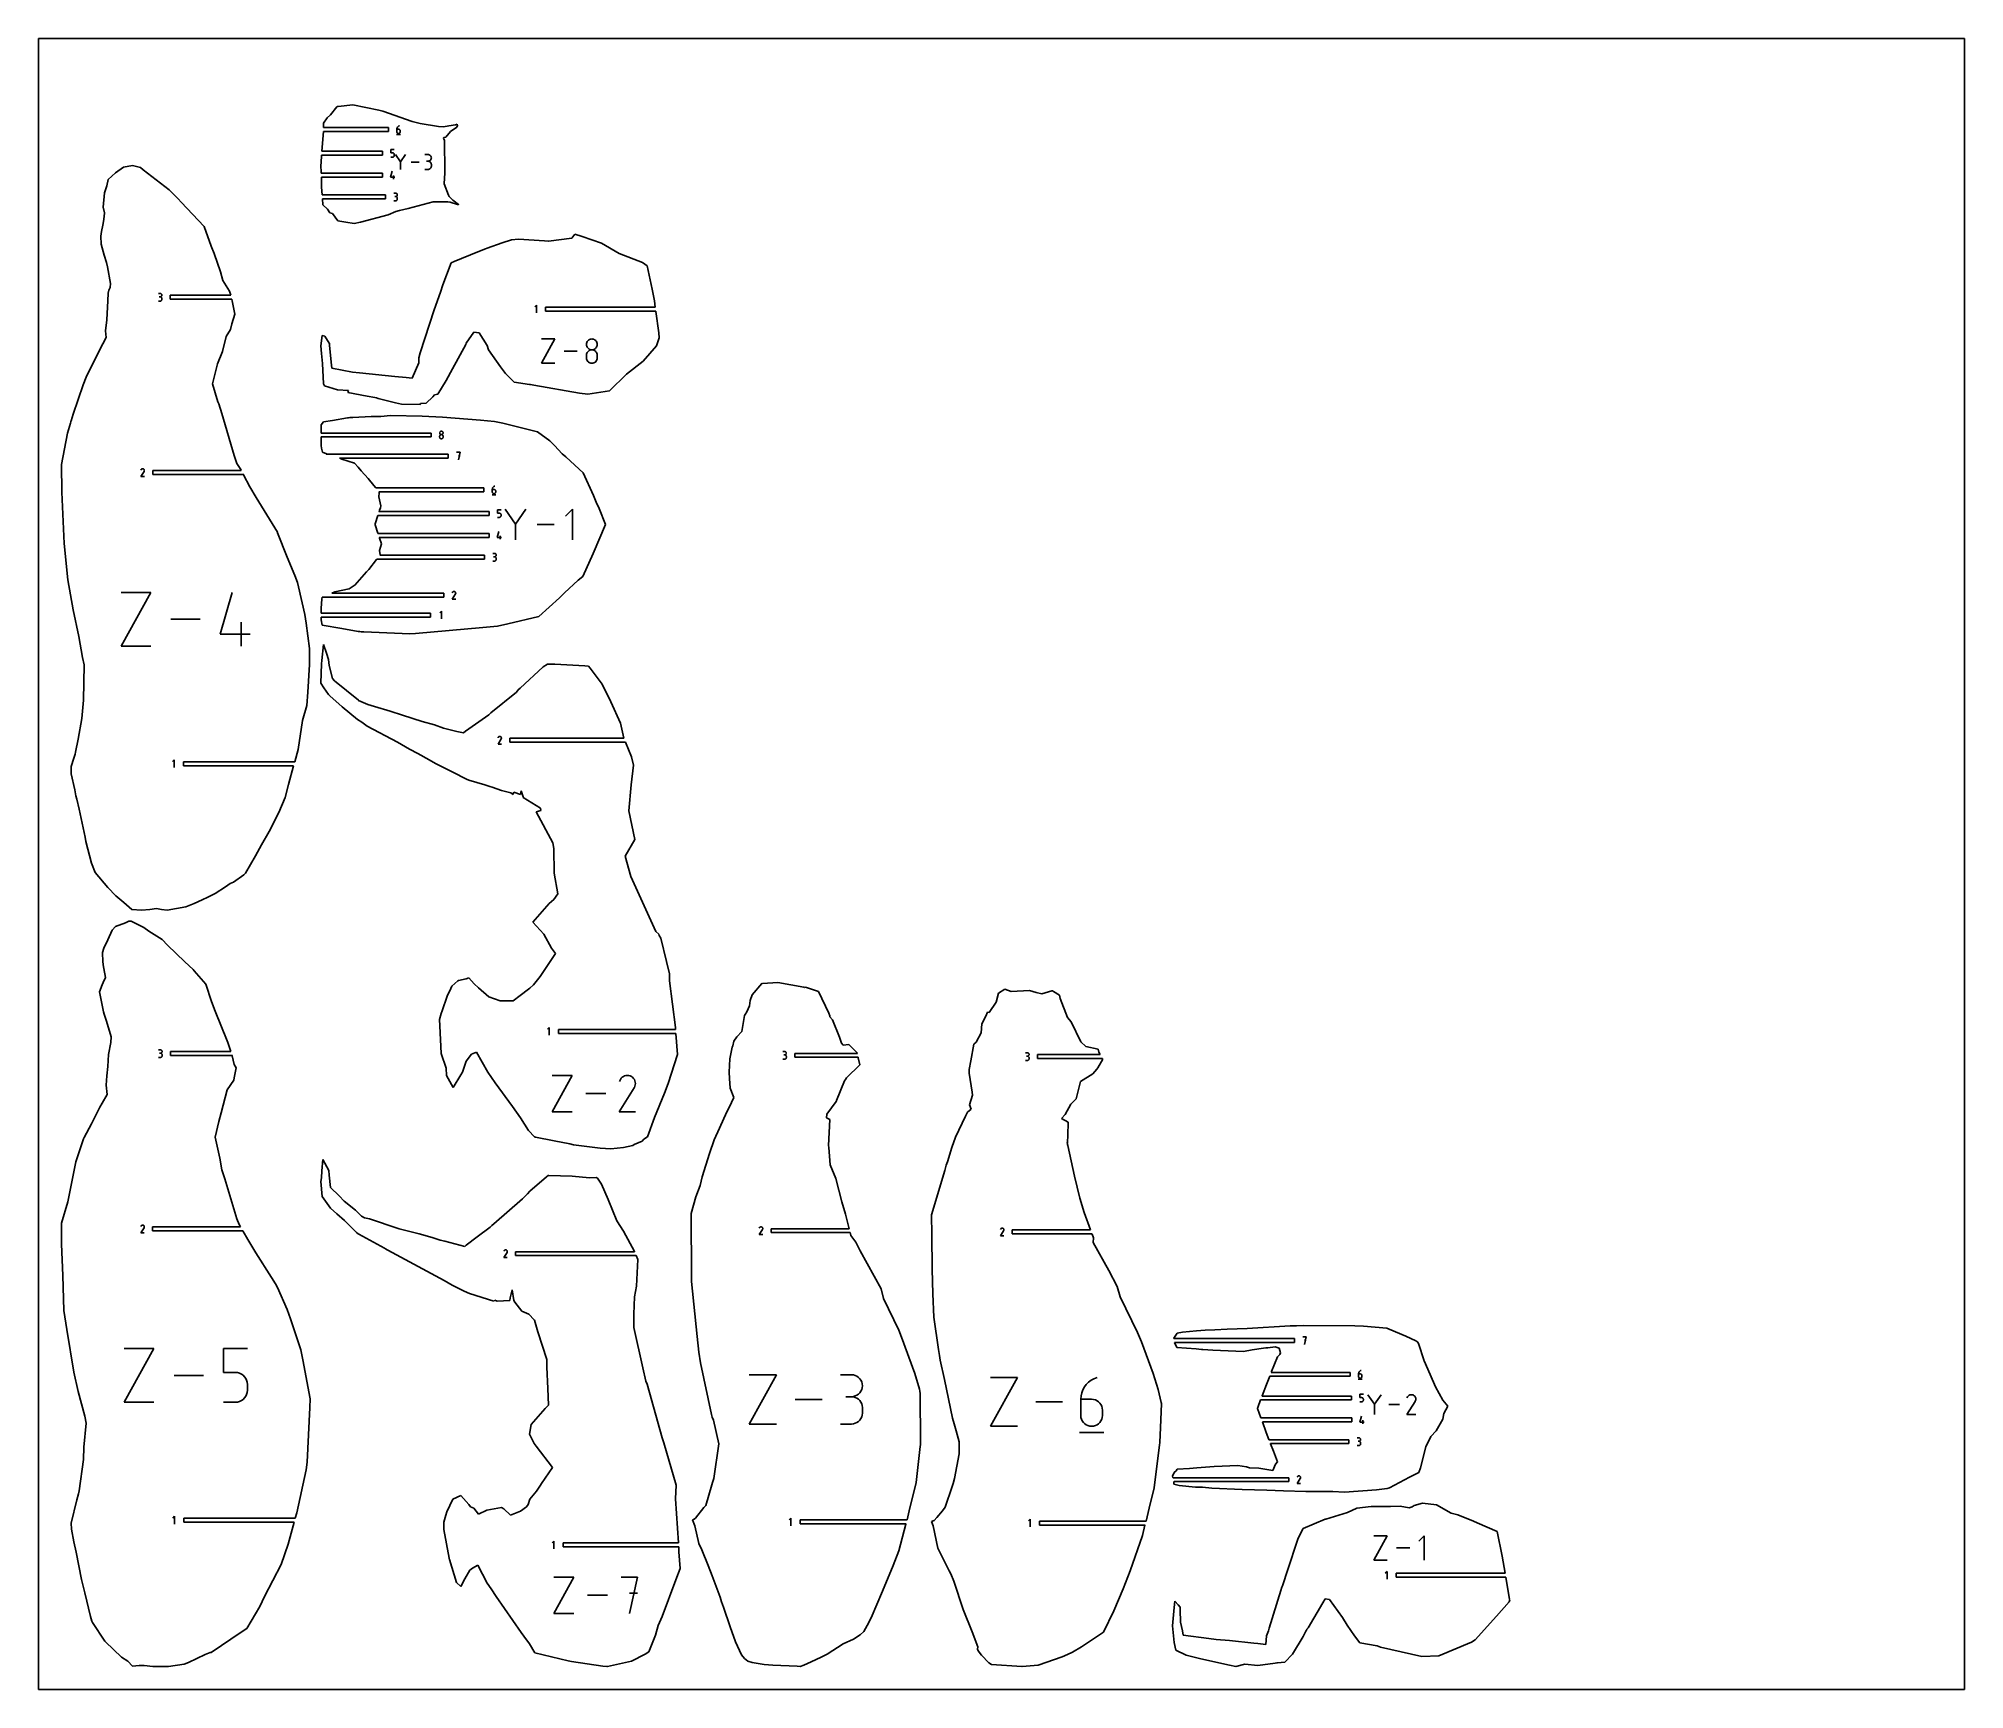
# Model space of a CAD drawing. Extents: x 0 to 560, y 0 to 480.
import ezdxf

# ---------------------------------------------------------------- set-up
doc = ezdxf.new("R2010")
doc.units = 0

msp = doc.modelspace()

# ---------------------------------------------------------------- linework, layer by layer
at = {"layer": 'annotation', "color": 1}
for p, q in [((104.185295, 453.793533), (104.174281, 453.642127)), ((104.174281, 453.642127), (104.174281, 452.897614)), ((104.6717, 453.642127), (104.174281, 453.642127)), ((104.217443, 453.939005), (104.185295, 453.793533)), ((104.269382, 454.076738), (104.217443, 453.939005)), ((104.33977, 454.20493), (104.269382, 454.076738)), ((104.427264, 454.321776), (104.33977, 454.20493)), ((104.530523, 454.425473), (104.427264, 454.321776)), ((104.648204, 454.514217), (104.530523, 454.425473)), ((104.778965, 454.586205), (104.648204, 454.514217)), ((104.761162, 453.634143), (104.6717, 453.642127)), ((104.845342, 453.611118), (104.761162, 453.634143)), ((104.921463, 454.639634), (104.778965, 454.586205)), ((104.922841, 453.574439), (104.845342, 453.611118)), ((104.921463, 454.639634), (104.921463, 454.639634)), ((104.111981, 452.119634), (105.231981, 452.119634)), ((104.174281, 452.897614), (104.174281, 452.897614)), ((104.174281, 452.897614), (104.182312, 452.808133)), ((104.182312, 452.808133), (104.20546, 452.723901)), ((104.20546, 452.723901), (104.242307, 452.646327)), ((104.242307, 452.646327), (104.291436, 452.576821)), ((104.291436, 452.576821), (104.351429, 452.516792)), ((104.351429, 452.516792), (104.42087, 452.467649)), ((104.42087, 452.467649), (104.49834, 452.430802)), ((104.49834, 452.430802), (104.582423, 452.407661)), ((104.582423, 452.407661), (104.6717, 452.399634)), ((104.6717, 452.399634), (104.761162, 452.407661)), ((104.6717, 452.399634), (104.6717, 452.399634)), ((104.761162, 452.407661), (104.845342, 452.430802)), ((104.845342, 452.430802), (104.922841, 452.467649)), ((104.992259, 453.525496), (104.922841, 453.574439)), ((104.922841, 452.467649), (104.992259, 452.516792)), ((105.052195, 453.465677), (104.992259, 453.525496)), ((104.992259, 452.516792), (105.052195, 452.576821)), ((105.101249, 453.39637), (105.052195, 453.465677)), ((105.052195, 452.576821), (105.101249, 452.646327)), ((105.138021, 453.318964), (105.101249, 453.39637)), ((105.101249, 452.646327), (105.138021, 452.723901)), ((105.161111, 453.234848), (105.138021, 453.318964)), ((105.138021, 452.723901), (105.161111, 452.808133)), ((105.169118, 453.145411), (105.161111, 453.234848)), ((105.161111, 452.808133), (105.169118, 452.897614)), ((105.169118, 452.897614), (105.169118, 453.145411)), ((105.169118, 453.145411), (105.169118, 453.145411)), ((102.447157, 446.76066), (102.447157, 447.758167)), ((102.447157, 447.758167), (103.441995, 447.758167)), ((102.944576, 446.76066), (102.447157, 446.76066)), ((102.447157, 445.518167), (102.944576, 445.518167)), ((103.03389, 446.752677), (102.944576, 446.76066)), ((102.944576, 445.518167), (103.033853, 445.526194)), ((102.944576, 445.518167), (102.944576, 445.518167)), ((103.033853, 445.526194), (103.117935, 445.549336)), ((103.117992, 446.729651), (103.03389, 446.752677)), ((103.117935, 445.549336), (103.195406, 445.586183)), ((103.195468, 446.692973), (103.117992, 446.729651)), ((103.195406, 445.586183), (103.264846, 445.635325)), ((103.264904, 446.64403), (103.195468, 446.692973)), ((103.264846, 445.635325), (103.32484, 445.695354)), ((103.324886, 446.58421), (103.264904, 446.64403)), ((103.32484, 445.695354), (103.373969, 445.76486)), ((103.374, 446.514904), (103.324886, 446.58421)), ((103.373969, 445.76486), (103.410816, 445.842434)), ((103.410832, 446.437498), (103.374, 446.514904)), ((103.410816, 445.842434), (103.433964, 445.926667)), ((103.433969, 446.353382), (103.410832, 446.437498)), ((103.433964, 445.926667), (103.441995, 446.016148)), ((103.441995, 446.263944), (103.433969, 446.353382)), ((103.441995, 446.016148), (103.441995, 446.263944)), ((103.441995, 446.263944), (103.441995, 446.263944)), ((105.252782, 444.17318), (103.811168, 446.25795)), ((106.694125, 446.25795), (105.252782, 444.17318)), ((105.252782, 444.340948), (105.252782, 441.935818)), ((110.678484, 444.096884), (108.315365, 444.096884)), ((113.258496, 446.252801), (112.298776, 446.252801)), ((113.258496, 444.333359), (112.777958, 444.333359)), ((112.777958, 444.333359), (113.258496, 444.333359)), ((113.431105, 446.237308), (113.258496, 446.252801)), ((113.258496, 444.333359), (113.431105, 444.348856)), ((113.431105, 444.317866), (113.258496, 444.333359)), ((113.258496, 444.333359), (113.258496, 444.333359)), ((113.593523, 446.192659), (113.431105, 446.237308)), ((113.431105, 444.348856), (113.593523, 444.39353)), ((113.593523, 444.273217), (113.431105, 444.317866)), ((113.74305, 446.121602), (113.593523, 446.192659)), ((113.593523, 444.39353), (113.74305, 444.464658)), ((113.74305, 444.20216), (113.593523, 444.273217)), ((113.876984, 446.02688), (113.74305, 446.121602)), ((113.74305, 444.464658), (113.876984, 444.559517)), ((113.876984, 444.107439), (113.74305, 444.20216)), ((113.992624, 445.911242), (113.876984, 446.02688)), ((113.876984, 444.559517), (113.992624, 444.675382)), ((113.992624, 443.9918), (113.876984, 444.107439)), ((114.087269, 445.777432), (113.992624, 445.911242)), ((113.992624, 444.675382), (114.087269, 444.80953)), ((114.087269, 443.85799), (113.992624, 443.9918)), ((113.992624, 442.277536), (114.087269, 442.411337)), ((114.158217, 445.628197), (114.087269, 445.777432)), ((114.087269, 444.80953), (114.158217, 444.959238)), ((114.158217, 443.708755), (114.087269, 443.85799)), ((114.087269, 442.411337), (114.158217, 442.560584)), ((114.202767, 445.466283), (114.158217, 445.628197)), ((114.158217, 444.959238), (114.202767, 445.12178)), ((114.202767, 443.546841), (114.158217, 443.708755)), ((114.158217, 442.560584), (114.202767, 442.722536)), ((114.218217, 445.294435), (114.202767, 445.466283)), ((114.202767, 445.12178), (114.218217, 445.294435)), ((114.218217, 443.374993), (114.202767, 443.546841)), ((114.202767, 442.722536), (114.218217, 442.894455)), ((114.218217, 445.294435), (114.218217, 445.294435)), ((114.218217, 442.894455), (114.218217, 443.374993)), ((114.218217, 443.374993), (114.218217, 443.374993)), ((102.345686, 439.652242), (102.842402, 441.394261)), ((103.589443, 439.652242), (102.345686, 439.652242)), ((103.216625, 439.154261), (103.216625, 440.149099)), ((112.298776, 441.936089), (113.258496, 441.936089)), ((113.258496, 441.936089), (113.431105, 441.951573)), ((113.258496, 441.936089), (113.258496, 441.936089)), ((113.431105, 441.951573), (113.593523, 441.996199)), ((113.593523, 441.996199), (113.74305, 442.067228)), ((113.74305, 442.067228), (113.876984, 442.16192)), ((113.876984, 442.16192), (113.992624, 442.277536)), ((103.829201, 435.056987), (103.331783, 435.056987)), ((103.331783, 432.819656), (103.829201, 432.819656)), ((103.829201, 434.062149), (103.580141, 434.062149)), ((103.580141, 434.062149), (103.829201, 434.062149)), ((103.918663, 435.048957), (103.829201, 435.056987)), ((103.829201, 434.062149), (103.918663, 434.070181)), ((103.918663, 434.054119), (103.829201, 434.062149)), ((103.829201, 434.062149), (103.829201, 434.062149)), ((103.829201, 432.819656), (103.918663, 432.827681)), ((103.829201, 432.819656), (103.829201, 432.819656)), ((104.002844, 435.025816), (103.918663, 435.048957)), ((103.918663, 434.070181), (104.002844, 434.093336)), ((104.002844, 434.030978), (103.918663, 434.054119)), ((103.918663, 432.827681), (104.002844, 432.850811)), ((104.080343, 434.988987), (104.002844, 435.025816)), ((104.002844, 434.093336), (104.080343, 434.130201)), ((104.080343, 433.994149), (104.002844, 434.030978)), ((104.002844, 432.850811), (104.080343, 432.887624)), ((104.149761, 434.939893), (104.080343, 434.988987)), ((104.080343, 434.130201), (104.149761, 434.179366)), ((104.149761, 433.945056), (104.080343, 433.994149)), ((104.080343, 432.887624), (104.149761, 432.936703)), ((104.209696, 434.879959), (104.149761, 434.939893)), ((104.149761, 434.179366), (104.209696, 434.239418)), ((104.209696, 433.885121), (104.149761, 433.945056)), ((104.149761, 432.936703), (104.209696, 432.996626)), ((104.25875, 434.810606), (104.209696, 434.879959)), ((104.209696, 434.239418), (104.25875, 434.308947)), ((104.25875, 433.815768), (104.209696, 433.885121)), ((104.209696, 432.996626), (104.25875, 433.065975)), ((104.295522, 434.733258), (104.25875, 434.810606)), ((104.25875, 434.308947), (104.295522, 434.386539)), ((104.295522, 433.73842), (104.25875, 433.815768)), ((104.25875, 433.065975), (104.295522, 433.143328)), ((104.318612, 434.649338), (104.295522, 434.733258)), ((104.295522, 434.386539), (104.318612, 434.470784)), ((104.318612, 433.654501), (104.295522, 433.73842)), ((104.295522, 433.143328), (104.318612, 433.227267)), ((104.32662, 434.56027), (104.318612, 434.649338)), ((104.318612, 434.470784), (104.32662, 434.56027)), ((104.32662, 433.565433), (104.318612, 433.654501)), ((104.318612, 433.227267), (104.32662, 433.316372)), ((104.32662, 434.56027), (104.32662, 434.56027)), ((104.32662, 433.316372), (104.32662, 433.565433)), ((104.32662, 433.565433), (104.32662, 433.565433)), ((35.357691, 405.89163), (34.860272, 405.89163)), ((34.860272, 403.654299), (35.357691, 403.654299)), ((35.357691, 404.896792), (35.10863, 404.896792)), ((35.10863, 404.896792), (35.357691, 404.896792)), ((35.447153, 405.8836), (35.357691, 405.89163)), ((35.357691, 404.896792), (35.447153, 404.904824)), ((35.447153, 404.888762), (35.357691, 404.896792)), ((35.357691, 404.896792), (35.357691, 404.896792)), ((35.357691, 403.654299), (35.447153, 403.662324)), ((35.357691, 403.654299), (35.357691, 403.654299)), ((35.531334, 405.860459), (35.447153, 405.8836)), ((35.447153, 404.904824), (35.531334, 404.927979)), ((35.531334, 404.865621), (35.447153, 404.888762)), ((35.447153, 403.662324), (35.531334, 403.685454)), ((35.608833, 405.82363), (35.531334, 405.860459)), ((35.531334, 404.927979), (35.608833, 404.964844)), ((35.608833, 404.828793), (35.531334, 404.865621)), ((35.531334, 403.685454), (35.608833, 403.722268)), ((35.67825, 405.774537), (35.608833, 405.82363)), ((35.608833, 404.964844), (35.67825, 405.014009)), ((35.67825, 404.779699), (35.608833, 404.828793)), ((35.608833, 403.722268), (35.67825, 403.771346)), ((35.738186, 405.714602), (35.67825, 405.774537)), ((35.67825, 405.014009), (35.738186, 405.074061)), ((35.738186, 404.719764), (35.67825, 404.779699)), ((35.67825, 403.771346), (35.738186, 403.831269)), ((35.78724, 405.645249), (35.738186, 405.714602)), ((35.738186, 405.074061), (35.78724, 405.14359)), ((35.78724, 404.650411), (35.738186, 404.719764)), ((35.738186, 403.831269), (35.78724, 403.900618)), ((35.824012, 405.567901), (35.78724, 405.645249)), ((35.78724, 405.14359), (35.824012, 405.221182)), ((35.824012, 404.573063), (35.78724, 404.650411)), ((35.78724, 403.900618), (35.824012, 403.977971)), ((35.847102, 405.483981), (35.824012, 405.567901)), ((35.824012, 405.221182), (35.847102, 405.305428)), ((35.847102, 404.489144), (35.824012, 404.573063)), ((35.824012, 403.977971), (35.847102, 404.061911)), ((35.85511, 405.394914), (35.847102, 405.483981)), ((35.847102, 405.305428), (35.85511, 405.394914)), ((35.85511, 404.400076), (35.847102, 404.489144)), ((35.847102, 404.061911), (35.85511, 404.151015)), ((35.85511, 405.394914), (35.85511, 405.394914)), ((35.85511, 404.151015), (35.85511, 404.400076)), ((35.85511, 404.400076), (35.85511, 404.400076)), ((144.780751, 402.442932), (144.282771, 401.94481)), ((144.780751, 400.202932), (144.780751, 402.442932)), ((146.208545, 385.577804), (150.139614, 392.657635)), ((150.139614, 392.657635), (146.208545, 392.657635)), ((159.690756, 392.089455), (159.535524, 391.870256)), ((159.880338, 392.278888), (159.690756, 392.089455)), ((160.0998, 392.434054), (159.880338, 392.278888)), ((160.344674, 392.550457), (160.0998, 392.434054)), ((160.61049, 392.623598), (160.344674, 392.550457)), ((160.892779, 392.648977), (160.61049, 392.623598)), ((161.175068, 392.623598), (160.892779, 392.648977)), ((160.892779, 392.648977), (160.892779, 392.648977)), ((161.440884, 392.550457), (161.175068, 392.623598)), ((161.685758, 392.434054), (161.440884, 392.550457)), ((161.90522, 392.278888), (161.685758, 392.434054)), ((162.094801, 392.089455), (161.90522, 392.278888)), ((162.250033, 391.870256), (162.094801, 392.089455)), ((156.666347, 389.11772), (152.795216, 389.11772)), ((159.345986, 391.360548), (159.320618, 391.079036)), ((159.320618, 391.079036), (159.320618, 391.079036)), ((159.320618, 391.079036), (159.346, 390.796203)), ((159.345986, 388.213419), (159.320618, 387.930718)), ((159.320618, 387.930718), (159.320618, 387.147523)), ((159.320618, 387.147523), (159.320618, 387.147523)), ((159.320618, 387.147523), (159.346, 386.864842)), ((159.419111, 391.625787), (159.345986, 391.360548)), ((159.419111, 388.479584), (159.345986, 388.213419)), ((159.346, 390.796203), (159.419162, 390.529935)), ((159.346, 386.864842), (159.419162, 386.598982)), ((159.535524, 391.870256), (159.419111, 391.625787)), ((159.535524, 388.724749), (159.419111, 388.479584)), ((159.419162, 390.529935), (159.535623, 390.284693)), ((159.419162, 386.598982), (159.535623, 386.354331)), ((159.690756, 388.944448), (159.535524, 388.724749)), ((159.535623, 390.284693), (159.690902, 390.064939)), ((159.880338, 389.134214), (159.690756, 388.944448)), ((159.690902, 390.064939), (159.88052, 389.875135)), ((160.0998, 389.289584), (159.880338, 389.134214)), ((159.88052, 389.875135), (160.099997, 389.719743)), ((160.344674, 389.406091), (160.0998, 389.289584)), ((160.099997, 389.719743), (160.344853, 389.603224)), ((160.61049, 389.47927), (160.344674, 389.406091)), ((160.344853, 389.603224), (160.610607, 389.530041)), ((160.892779, 389.504655), (160.61049, 389.47927)), ((160.610607, 389.530041), (160.892779, 389.504655)), ((160.892779, 389.504655), (161.174951, 389.530041)), ((161.175068, 389.479284), (160.892779, 389.504655)), ((160.892779, 389.504655), (160.892779, 389.504655)), ((160.892779, 389.504655), (160.892779, 389.504655)), ((161.174951, 389.530041), (161.440705, 389.603224)), ((161.440884, 389.406142), (161.175068, 389.479284)), ((161.440705, 389.603224), (161.68556, 389.719743)), ((161.685758, 389.289683), (161.440884, 389.406142)), ((161.68556, 389.719743), (161.905037, 389.875135)), ((161.90522, 389.134361), (161.685758, 389.289683)), ((161.905037, 389.875135), (162.094655, 390.064939)), ((162.094801, 388.94463), (161.90522, 389.134361)), ((162.094655, 390.064939), (162.249935, 390.284693)), ((162.250033, 388.724947), (162.094801, 388.94463)), ((162.249935, 390.284693), (162.366395, 390.529935)), ((162.249935, 386.354331), (162.366395, 386.598982)), ((162.366447, 391.625787), (162.250033, 391.870256)), ((162.366447, 388.479764), (162.250033, 388.724947)), ((162.366395, 390.529935), (162.439557, 390.796203)), ((162.366395, 386.598982), (162.439557, 386.864842)), ((162.439572, 391.360548), (162.366447, 391.625787)), ((162.439572, 388.213536), (162.366447, 388.479764)), ((162.439557, 390.796203), (162.46494, 391.079036)), ((162.439557, 386.864842), (162.46494, 387.147523)), ((162.46494, 391.079036), (162.439572, 391.360548)), ((162.46494, 387.930718), (162.439572, 388.213536)), ((162.46494, 391.079036), (162.46494, 391.079036)), ((162.46494, 387.147523), (162.46494, 387.930718)), ((162.46494, 387.930718), (162.46494, 387.930718)), ((150.139614, 385.577804), (146.208545, 385.577804)), ((159.535623, 386.354331), (159.690902, 386.135277)), ((159.690902, 386.135277), (159.88052, 385.94621)), ((159.88052, 385.94621), (160.099997, 385.791518)), ((160.099997, 385.791518), (160.344853, 385.675591)), ((160.344853, 385.675591), (160.610607, 385.602816)), ((160.610607, 385.602816), (160.892779, 385.577582)), ((160.892779, 385.577582), (161.174951, 385.602816)), ((160.892779, 385.577582), (160.892779, 385.577582)), ((161.174951, 385.602816), (161.440705, 385.675591)), ((161.440705, 385.675591), (161.68556, 385.791518)), ((161.68556, 385.791518), (161.905037, 385.94621)), ((161.905037, 385.94621), (162.094655, 386.135277)), ((162.094655, 386.135277), (162.249935, 386.354331)), ((116.642423, 365.434845), (116.634396, 365.345778)), ((116.634396, 365.345778), (116.634396, 365.345778)), ((116.634396, 365.345778), (116.642427, 365.256291)), ((116.642423, 364.43912), (116.634396, 364.349676)), ((116.634396, 364.349676), (116.634396, 364.101879)), ((116.634396, 364.101879), (116.634396, 364.101879)), ((116.634396, 364.101879), (116.642427, 364.012441)), ((116.665559, 365.518765), (116.642423, 365.434845)), ((116.665559, 364.523333), (116.642423, 364.43912)), ((116.642427, 365.256291), (116.665575, 365.172046)), ((116.642427, 364.012441), (116.665575, 363.928325)), ((116.702391, 365.596113), (116.665559, 365.518765)), ((116.702391, 364.600901), (116.665559, 364.523333)), ((116.665575, 365.172046), (116.702422, 365.094454)), ((116.751505, 365.665466), (116.702391, 365.596113)), ((116.751505, 364.670411), (116.702391, 364.600901)), ((116.702422, 365.094454), (116.751551, 365.024925)), ((116.811487, 365.725401), (116.751505, 365.665466)), ((116.811487, 364.730452), (116.751505, 364.670411)), ((116.751551, 365.024925), (116.811545, 364.964873)), ((116.880923, 365.774494), (116.811487, 365.725401)), ((116.880923, 364.77961), (116.811487, 364.730452)), ((116.811545, 364.964873), (116.880986, 364.915708)), ((116.958399, 365.811323), (116.880923, 365.774494)), ((116.958399, 364.816472), (116.880923, 364.77961)), ((116.880986, 364.915708), (116.958456, 364.878843)), ((117.042501, 365.834464), (116.958399, 365.811323)), ((117.042501, 364.839625), (116.958399, 364.816472)), ((116.958456, 364.878843), (117.042538, 364.855688)), ((117.131815, 365.842494), (117.042501, 365.834464)), ((117.131815, 364.847656), (117.042501, 364.839625)), ((117.042538, 364.855688), (117.131815, 364.847656)), ((117.221129, 365.834464), (117.131815, 365.842494)), ((117.131815, 365.842494), (117.131815, 365.842494)), ((117.131815, 364.847656), (117.221092, 364.855688)), ((117.221129, 364.839629), (117.131815, 364.847656)), ((117.131815, 364.847656), (117.131815, 364.847656)), ((117.131815, 364.847656), (117.131815, 364.847656)), ((117.221092, 364.855688), (117.305175, 364.878843)), ((117.305231, 365.811323), (117.221129, 365.834464)), ((117.305231, 364.816488), (117.221129, 364.839629)), ((117.305175, 364.878843), (117.382645, 364.915708)), ((117.382707, 365.774494), (117.305231, 365.811323)), ((117.382707, 364.779641), (117.305231, 364.816488)), ((117.382645, 364.915708), (117.452085, 364.964873)), ((117.452143, 365.725401), (117.382707, 365.774494)), ((117.452143, 364.730498), (117.382707, 364.779641)), ((117.452085, 364.964873), (117.512079, 365.024925)), ((117.512125, 365.665466), (117.452143, 365.725401)), ((117.512125, 364.670469), (117.452143, 364.730498)), ((117.512079, 365.024925), (117.561208, 365.094454)), ((117.561239, 365.596113), (117.512125, 365.665466)), ((117.561239, 364.600963), (117.512125, 364.670469)), ((117.561208, 365.094454), (117.598055, 365.172046)), ((117.598071, 365.518765), (117.561239, 365.596113)), ((117.598071, 364.523389), (117.561239, 364.600963)), ((117.598055, 365.172046), (117.621203, 365.256291)), ((117.598055, 363.928325), (117.621203, 364.012441)), ((117.621208, 365.434845), (117.598071, 365.518765)), ((117.621208, 364.439157), (117.598071, 364.523389)), ((117.621203, 365.256291), (117.629234, 365.345778)), ((117.621203, 364.012441), (117.629234, 364.101879)), ((117.629234, 365.345778), (117.621208, 365.434845)), ((117.629234, 364.349676), (117.621208, 364.439157)), ((117.629234, 365.345778), (117.629234, 365.345778)), ((117.629234, 364.101879), (117.629234, 364.349676)), ((117.629234, 364.349676), (117.629234, 364.349676)), ((116.665575, 363.928325), (116.702422, 363.85092)), ((116.702422, 363.85092), (116.751551, 363.781613)), ((116.751551, 363.781613), (116.811545, 363.721794)), ((116.811545, 363.721794), (116.880986, 363.672851)), ((116.880986, 363.672851), (116.958456, 363.636172)), ((116.958456, 363.636172), (117.042538, 363.613147)), ((117.042538, 363.613147), (117.131815, 363.605163)), ((117.131815, 363.605163), (117.221092, 363.613147)), ((117.131815, 363.605163), (117.131815, 363.605163)), ((117.221092, 363.613147), (117.305175, 363.636172)), ((117.305175, 363.636172), (117.382645, 363.672851)), ((117.382645, 363.672851), (117.452085, 363.721794)), ((117.452085, 363.721794), (117.512079, 363.781613)), ((117.512079, 363.781613), (117.561208, 363.85092)), ((117.561208, 363.85092), (117.598055, 363.928325)), ((122.57246, 359.708531), (121.576359, 359.708531)), ((122.07448, 357.468531), (122.57246, 359.708531)), ((122.57246, 358.711024), (122.07448, 358.711024)), ((29.773413, 352.682151), (30.692675, 354.162046)), ((29.840138, 354.673091), (29.774817, 354.547788)), ((29.891975, 354.746596), (29.840138, 354.673091)), ((29.954168, 354.807957), (29.891975, 354.746596)), ((30.024825, 354.85668), (29.954168, 354.807957)), ((30.102055, 354.892275), (30.024825, 354.85668)), ((30.183966, 354.91425), (30.102055, 354.892275)), ((30.268667, 354.922115), (30.183966, 354.91425)), ((30.354266, 354.915377), (30.268667, 354.922115)), ((30.438873, 354.893545), (30.354266, 354.915377)), ((30.520594, 354.856129), (30.438873, 354.893545)), ((30.593686, 354.804227), (30.520594, 354.856129)), ((30.520594, 354.856129), (30.520594, 354.856129)), ((30.654798, 354.741945), (30.593686, 354.804227)), ((30.703388, 354.671192), (30.654798, 354.741945)), ((30.692675, 354.162046), (30.693774, 354.163406)), ((30.692675, 354.162046), (30.692675, 354.162046)), ((30.693774, 354.163406), (30.694828, 354.164777)), ((30.694828, 354.164777), (30.695844, 354.166172)), ((30.695844, 354.166172), (30.696828, 354.167601)), ((30.696828, 354.167601), (30.697788, 354.169076)), ((30.697788, 354.169076), (30.698731, 354.17061)), ((30.698731, 354.17061), (30.699664, 354.172212)), ((30.699664, 354.172212), (30.700593, 354.173896)), ((30.700593, 354.173896), (30.701525, 354.175672)), ((30.701525, 354.175672), (30.739481, 354.257167)), ((30.701525, 354.175672), (30.701525, 354.175672)), ((30.738912, 354.593876), (30.703388, 354.671192)), ((30.760826, 354.511907), (30.738912, 354.593876)), ((30.739481, 354.257167), (30.761654, 354.341644)), ((30.768588, 354.427193), (30.760826, 354.511907)), ((30.761654, 354.341644), (30.768588, 354.427193)), ((30.76825, 352.682151), (29.773413, 352.682151)), ((131.879803, 347.37297), (132.999803, 347.37297)), ((131.953117, 349.046869), (131.942103, 348.895463)), ((131.942103, 348.895463), (131.942103, 348.15095)), ((132.439522, 348.895463), (131.942103, 348.895463)), ((131.942103, 348.15095), (131.942103, 348.15095)), ((131.942103, 348.15095), (131.950134, 348.061469)), ((131.950134, 348.061469), (131.973282, 347.977237)), ((131.985265, 349.192341), (131.953117, 349.046869)), ((131.973282, 347.977237), (132.010129, 347.899663)), ((132.037204, 349.330074), (131.985265, 349.192341)), ((132.010129, 347.899663), (132.059258, 347.830157)), ((132.107592, 349.458266), (132.037204, 349.330074)), ((132.059258, 347.830157), (132.119252, 347.770128)), ((132.195087, 349.575112), (132.107592, 349.458266)), ((132.119252, 347.770128), (132.188692, 347.720985)), ((132.188692, 347.720985), (132.266163, 347.684138)), ((132.298345, 349.678809), (132.195087, 349.575112)), ((132.266163, 347.684138), (132.350245, 347.660997)), ((132.416026, 349.767553), (132.298345, 349.678809)), ((132.350245, 347.660997), (132.439522, 347.65297)), ((132.546787, 349.839541), (132.416026, 349.767553)), ((132.528984, 348.887479), (132.439522, 348.895463)), ((132.439522, 347.65297), (132.528984, 347.660997)), ((132.439522, 347.65297), (132.439522, 347.65297)), ((132.613164, 348.864454), (132.528984, 348.887479)), ((132.528984, 347.660997), (132.613164, 347.684138)), ((132.689285, 349.89297), (132.546787, 349.839541)), ((132.690664, 348.827775), (132.613164, 348.864454)), ((132.613164, 347.684138), (132.690664, 347.720985)), ((132.689285, 349.89297), (132.689285, 349.89297)), ((132.760081, 348.778832), (132.690664, 348.827775)), ((132.690664, 347.720985), (132.760081, 347.770128)), ((132.820017, 348.719013), (132.760081, 348.778832)), ((132.760081, 347.770128), (132.820017, 347.830157)), ((132.869071, 348.649706), (132.820017, 348.719013)), ((132.820017, 347.830157), (132.869071, 347.899663)), ((132.905843, 348.5723), (132.869071, 348.649706)), ((132.869071, 347.899663), (132.905843, 347.977237)), ((132.928933, 348.488184), (132.905843, 348.5723)), ((132.905843, 347.977237), (132.928933, 348.061469)), ((132.936941, 348.398746), (132.928933, 348.488184)), ((132.928933, 348.061469), (132.936941, 348.15095)), ((132.936941, 348.15095), (132.936941, 348.398746)), ((132.936941, 348.398746), (132.936941, 348.398746)), ((133.497799, 342.013996), (133.497799, 343.011503)), ((133.497799, 343.011503), (134.492636, 343.011503)), ((133.995217, 342.013996), (133.497799, 342.013996)), ((134.084531, 342.006013), (133.995217, 342.013996)), ((134.168633, 341.982987), (134.084531, 342.006013)), ((134.246109, 341.946309), (134.168633, 341.982987)), ((134.315545, 341.897366), (134.246109, 341.946309)), ((134.375527, 341.837546), (134.315545, 341.897366)), ((134.424642, 341.76824), (134.375527, 341.837546)), ((134.461474, 341.690834), (134.424642, 341.76824)), ((134.48461, 341.606718), (134.461474, 341.690834)), ((134.492636, 341.51728), (134.48461, 341.606718)), ((138.673216, 338.836547), (135.693196, 343.146063)), ((141.652675, 343.146063), (138.673216, 338.836547)), ((155.224679, 343.145783), (153.23856, 341.159103)), ((155.224679, 334.211886), (155.224679, 343.145783)), ((133.370862, 334.905578), (133.867578, 336.647597)), ((133.497799, 340.771503), (133.995217, 340.771503)), ((133.995217, 340.771503), (134.084494, 340.77953)), ((133.995217, 340.771503), (133.995217, 340.771503)), ((134.084494, 340.77953), (134.168577, 340.802672)), ((134.168577, 340.802672), (134.246047, 340.839518)), ((134.246047, 340.839518), (134.315488, 340.888661)), ((134.315488, 340.888661), (134.375481, 340.94869)), ((134.375481, 340.94869), (134.42461, 341.018196)), ((134.42461, 341.018196), (134.461457, 341.09577)), ((134.461457, 341.09577), (134.484605, 341.180002)), ((134.484605, 341.180002), (134.492636, 341.269484)), ((134.492636, 341.269484), (134.492636, 341.51728)), ((134.492636, 341.51728), (134.492636, 341.51728)), ((138.673216, 339.183348), (138.673216, 334.211606)), ((149.888909, 338.678834), (145.004007, 338.678834)), ((134.614619, 334.905578), (133.370862, 334.905578)), ((134.241801, 334.407597), (134.241801, 335.402435)), ((132.587252, 330.310323), (132.089833, 330.310323)), ((132.089833, 328.072992), (132.587252, 328.072992)), ((132.587252, 329.315485), (132.338191, 329.315485)), ((132.338191, 329.315485), (132.587252, 329.315485)), ((132.676714, 330.302293), (132.587252, 330.310323)), ((132.587252, 329.315485), (132.676714, 329.323517)), ((132.676714, 329.307455), (132.587252, 329.315485)), ((132.587252, 329.315485), (132.587252, 329.315485)), ((132.587252, 328.072992), (132.676714, 328.081017)), ((132.587252, 328.072992), (132.587252, 328.072992)), ((132.760895, 330.279152), (132.676714, 330.302293)), ((132.676714, 329.323517), (132.760895, 329.346672)), ((132.760895, 329.284314), (132.676714, 329.307455)), ((132.676714, 328.081017), (132.760895, 328.104147)), ((132.838394, 330.242323), (132.760895, 330.279152)), ((132.760895, 329.346672), (132.838394, 329.383537)), ((132.838394, 329.247485), (132.760895, 329.284314)), ((132.760895, 328.104147), (132.838394, 328.14096)), ((132.907811, 330.193229), (132.838394, 330.242323)), ((132.838394, 329.383537), (132.907811, 329.432702)), ((132.907811, 329.198392), (132.838394, 329.247485)), ((132.838394, 328.14096), (132.907811, 328.190039)), ((132.967747, 330.133295), (132.907811, 330.193229)), ((132.907811, 329.432702), (132.967747, 329.492754)), ((132.967747, 329.138457), (132.907811, 329.198392)), ((132.907811, 328.190039), (132.967747, 328.249962)), ((133.016801, 330.063942), (132.967747, 330.133295)), ((132.967747, 329.492754), (133.016801, 329.562283)), ((133.016801, 329.069104), (132.967747, 329.138457)), ((132.967747, 328.249962), (133.016801, 328.319311)), ((133.053573, 329.986594), (133.016801, 330.063942)), ((133.016801, 329.562283), (133.053573, 329.639875)), ((133.053573, 328.991756), (133.016801, 329.069104)), ((133.016801, 328.319311), (133.053573, 328.396664)), ((133.076663, 329.902674), (133.053573, 329.986594)), ((133.053573, 329.639875), (133.076663, 329.72412)), ((133.076663, 328.907837), (133.053573, 328.991756)), ((133.053573, 328.396664), (133.076663, 328.480603)), ((133.084671, 329.813606), (133.076663, 329.902674)), ((133.076663, 329.72412), (133.084671, 329.813606)), ((133.084671, 328.818769), (133.076663, 328.907837)), ((133.076663, 328.480603), (133.084671, 328.569708)), ((133.084671, 329.813606), (133.084671, 329.813606)), ((133.084671, 328.569708), (133.084671, 328.818769)), ((133.084671, 328.818769), (133.084671, 328.818769)), ((120.632371, 319.230916), (120.555141, 319.195321)), ((120.714282, 319.252892), (120.632371, 319.230916)), ((120.798984, 319.260756), (120.714282, 319.252892)), ((120.884583, 319.254018), (120.798984, 319.260756)), ((120.969189, 319.232186), (120.884583, 319.254018)), ((121.050911, 319.19477), (120.969189, 319.232186)), ((23.982674, 303.350239), (32.640805, 318.943481)), ((32.640805, 318.943481), (23.982674, 318.943481)), ((52.861855, 306.816816), (56.319631, 318.943481)), ((120.303729, 317.020792), (121.222992, 318.500687)), ((121.298567, 317.020792), (120.303729, 317.020792)), ((120.370454, 319.011732), (120.305134, 318.886429)), ((120.422291, 319.085238), (120.370454, 319.011732)), ((120.484484, 319.146598), (120.422291, 319.085238)), ((120.555141, 319.195321), (120.484484, 319.146598)), ((121.124002, 319.142868), (121.050911, 319.19477)), ((121.050911, 319.19477), (121.050911, 319.19477)), ((121.185114, 319.080586), (121.124002, 319.142868)), ((121.233704, 319.009833), (121.185114, 319.080586)), ((121.222992, 318.500687), (121.224091, 318.502047)), ((121.222992, 318.500687), (121.222992, 318.500687)), ((121.224091, 318.502047), (121.225144, 318.503418)), ((121.225144, 318.503418), (121.22616, 318.504813)), ((121.22616, 318.504813), (121.227145, 318.506242)), ((121.227145, 318.506242), (121.228105, 318.507717)), ((121.228105, 318.507717), (121.229048, 318.509251)), ((121.229048, 318.509251), (121.22998, 318.510853)), ((121.22998, 318.510853), (121.230909, 318.512537)), ((121.230909, 318.512537), (121.231841, 318.514313)), ((121.231841, 318.514313), (121.269798, 318.595808)), ((121.231841, 318.514313), (121.231841, 318.514313)), ((121.269228, 318.932517), (121.233704, 319.009833)), ((121.291143, 318.850548), (121.269228, 318.932517)), ((121.269798, 318.595808), (121.291971, 318.680285)), ((121.298905, 318.765835), (121.291143, 318.850548)), ((121.291971, 318.680285), (121.298905, 318.765835)), ((47.015856, 311.14686), (38.489738, 311.14686)), ((58.924698, 303.350239), (58.924698, 310.275571)), ((117.163815, 313.482378), (116.665834, 312.984257)), ((117.163815, 311.242378), (117.163815, 313.482378)), ((32.640805, 303.350239), (23.982674, 303.350239)), ((61.519986, 306.816816), (52.861855, 306.816816)), ((133.602136, 274.864482), (134.521398, 276.344377)), ((134.596973, 274.864482), (133.602136, 274.864482)), ((133.668861, 276.855422), (133.60354, 276.730119)), ((133.720698, 276.928927), (133.668861, 276.855422)), ((133.782891, 276.990288), (133.720698, 276.928927)), ((133.853548, 277.039011), (133.782891, 276.990288)), ((133.930778, 277.074606), (133.853548, 277.039011)), ((134.012689, 277.096581), (133.930778, 277.074606)), ((134.09739, 277.104446), (134.012689, 277.096581)), ((134.18299, 277.097708), (134.09739, 277.104446)), ((134.267596, 277.075876), (134.18299, 277.097708)), ((134.349317, 277.038459), (134.267596, 277.075876)), ((134.422409, 276.986558), (134.349317, 277.038459)), ((134.349317, 277.038459), (134.349317, 277.038459)), ((134.483521, 276.924276), (134.422409, 276.986558)), ((134.532111, 276.853523), (134.483521, 276.924276)), ((134.521398, 276.344377), (134.522497, 276.345737)), ((134.521398, 276.344377), (134.521398, 276.344377)), ((134.522497, 276.345737), (134.523551, 276.347108)), ((134.523551, 276.347108), (134.524567, 276.348503)), ((134.524567, 276.348503), (134.525551, 276.349932)), ((134.525551, 276.349932), (134.526511, 276.351407)), ((134.526511, 276.351407), (134.527454, 276.352941)), ((134.527454, 276.352941), (134.528387, 276.354543)), ((134.528387, 276.354543), (134.529316, 276.356227)), ((134.529316, 276.356227), (134.530248, 276.358003)), ((134.530248, 276.358003), (134.568204, 276.439498)), ((134.530248, 276.358003), (134.530248, 276.358003)), ((134.567635, 276.776207), (134.532111, 276.853523)), ((134.589549, 276.694238), (134.567635, 276.776207)), ((134.568204, 276.439498), (134.590378, 276.523975)), ((134.597311, 276.609524), (134.589549, 276.694238)), ((134.590378, 276.523975), (134.597311, 276.609524)), ((39.470263, 270.256359), (38.972283, 269.758238)), ((39.470263, 268.016359), (39.470263, 270.256359)), ((148.472109, 192.43869), (147.974128, 191.940569)), ((148.472109, 190.19869), (148.472109, 192.43869)), ((35.429155, 185.985154), (34.931737, 185.985154)), ((35.429155, 184.990317), (35.180095, 184.990317)), ((35.180095, 184.990317), (35.429155, 184.990317)), ((35.518617, 185.977124), (35.429155, 185.985154)), ((35.429155, 184.990317), (35.518617, 184.998349)), ((35.518617, 184.982287), (35.429155, 184.990317)), ((35.429155, 184.990317), (35.429155, 184.990317)), ((35.602798, 185.953983), (35.518617, 185.977124)), ((35.518617, 184.998349), (35.602798, 185.021503)), ((35.602798, 184.959146), (35.518617, 184.982287)), ((35.680297, 185.917155), (35.602798, 185.953983)), ((35.602798, 185.021503), (35.680297, 185.058369)), ((35.680297, 184.922317), (35.602798, 184.959146)), ((35.749715, 185.868061), (35.680297, 185.917155)), ((35.680297, 185.058369), (35.749715, 185.107533)), ((35.749715, 184.873223), (35.680297, 184.922317)), ((35.80965, 185.808126), (35.749715, 185.868061)), ((35.749715, 185.107533), (35.80965, 185.167586)), ((35.80965, 184.813289), (35.749715, 184.873223)), ((35.858704, 185.738773), (35.80965, 185.808126)), ((35.80965, 185.167586), (35.858704, 185.237114)), ((35.858704, 184.743936), (35.80965, 184.813289)), ((35.895476, 185.661425), (35.858704, 185.738773)), ((35.858704, 185.237114), (35.895476, 185.314707)), ((35.918566, 185.577506), (35.895476, 185.661425)), ((35.895476, 185.314707), (35.918566, 185.398952)), ((35.926574, 185.488438), (35.918566, 185.577506)), ((35.918566, 185.398952), (35.926574, 185.488438)), ((35.926574, 185.488438), (35.926574, 185.488438)), ((216.941728, 185.485857), (216.444309, 185.485857)), ((217.03119, 185.477827), (216.941728, 185.485857)), ((217.115371, 185.454686), (217.03119, 185.477827)), ((217.19287, 185.417857), (217.115371, 185.454686)), ((217.262287, 185.368763), (217.19287, 185.417857)), ((217.322223, 185.308828), (217.262287, 185.368763)), ((217.371277, 185.239475), (217.322223, 185.308828)), ((217.408049, 185.162128), (217.371277, 185.239475)), ((217.371277, 184.737816), (217.408049, 184.815409)), ((217.431139, 185.078208), (217.408049, 185.162128)), ((217.408049, 184.815409), (217.431139, 184.899654)), ((217.439147, 184.98914), (217.431139, 185.078208)), ((217.431139, 184.899654), (217.439147, 184.98914)), ((217.439147, 184.98914), (217.439147, 184.98914)), ((287.513591, 185.12218), (287.016172, 185.12218)), ((287.603053, 185.11415), (287.513591, 185.12218)), ((287.687234, 185.091009), (287.603053, 185.11415)), ((287.764733, 185.05418), (287.687234, 185.091009)), ((287.83415, 185.005087), (287.764733, 185.05418)), ((287.894086, 184.945152), (287.83415, 185.005087)), ((287.94314, 184.875799), (287.894086, 184.945152)), ((287.979912, 184.798451), (287.94314, 184.875799)), ((34.931737, 183.747823), (35.429155, 183.747823)), ((35.429155, 183.747823), (35.518617, 183.755849)), ((35.429155, 183.747823), (35.429155, 183.747823)), ((35.518617, 183.755849), (35.602798, 183.778978)), ((35.602798, 183.778978), (35.680297, 183.815792)), ((35.680297, 183.815792), (35.749715, 183.864871)), ((35.749715, 183.864871), (35.80965, 183.924794)), ((35.80965, 183.924794), (35.858704, 183.994142)), ((35.895476, 184.666588), (35.858704, 184.743936)), ((35.858704, 183.994142), (35.895476, 184.071496)), ((35.918566, 184.582668), (35.895476, 184.666588)), ((35.895476, 184.071496), (35.918566, 184.155435)), ((35.926574, 184.4936), (35.918566, 184.582668)), ((35.918566, 184.155435), (35.926574, 184.24454)), ((35.926574, 184.24454), (35.926574, 184.4936)), ((35.926574, 184.4936), (35.926574, 184.4936)), ((216.444309, 183.248526), (216.941728, 183.248526)), ((216.941728, 184.491019), (216.692667, 184.491019)), ((216.692667, 184.491019), (216.941728, 184.491019)), ((216.941728, 184.491019), (217.03119, 184.499051)), ((217.03119, 184.482989), (216.941728, 184.491019)), ((216.941728, 184.491019), (216.941728, 184.491019)), ((216.941728, 183.248526), (217.03119, 183.256551)), ((216.941728, 183.248526), (216.941728, 183.248526)), ((217.03119, 184.499051), (217.115371, 184.522205)), ((217.115371, 184.459848), (217.03119, 184.482989)), ((217.03119, 183.256551), (217.115371, 183.27968)), ((217.115371, 184.522205), (217.19287, 184.559071)), ((217.19287, 184.423019), (217.115371, 184.459848)), ((217.115371, 183.27968), (217.19287, 183.316494)), ((217.19287, 184.559071), (217.262287, 184.608236)), ((217.262287, 184.373926), (217.19287, 184.423019)), ((217.19287, 183.316494), (217.262287, 183.365573)), ((217.262287, 184.608236), (217.322223, 184.668288)), ((217.322223, 184.313991), (217.262287, 184.373926)), ((217.262287, 183.365573), (217.322223, 183.425496)), ((217.322223, 184.668288), (217.371277, 184.737816)), ((217.371277, 184.244638), (217.322223, 184.313991)), ((217.322223, 183.425496), (217.371277, 183.494844)), ((217.408049, 184.16729), (217.371277, 184.244638)), ((217.371277, 183.494844), (217.408049, 183.572198)), ((217.431139, 184.083371), (217.408049, 184.16729)), ((217.408049, 183.572198), (217.431139, 183.656137)), ((217.439147, 183.994303), (217.431139, 184.083371)), ((217.431139, 183.656137), (217.439147, 183.745242)), ((217.439147, 183.745242), (217.439147, 183.994303)), ((217.439147, 183.994303), (217.439147, 183.994303)), ((287.016172, 182.884849), (287.513591, 182.884849)), ((287.513591, 184.127343), (287.264531, 184.127343)), ((287.264531, 184.127343), (287.513591, 184.127343)), ((287.513591, 184.127343), (287.603053, 184.135374)), ((287.603053, 184.119313), (287.513591, 184.127343)), ((287.513591, 184.127343), (287.513591, 184.127343)), ((287.513591, 182.884849), (287.603053, 182.892874)), ((287.513591, 182.884849), (287.513591, 182.884849)), ((287.603053, 184.135374), (287.687234, 184.158529)), ((287.687234, 184.096172), (287.603053, 184.119313)), ((287.603053, 182.892874), (287.687234, 182.916004)), ((287.687234, 184.158529), (287.764733, 184.195394)), ((287.764733, 184.059343), (287.687234, 184.096172)), ((287.687234, 182.916004), (287.764733, 182.952818)), ((287.764733, 184.195394), (287.83415, 184.244559)), ((287.83415, 184.010249), (287.764733, 184.059343)), ((287.764733, 182.952818), (287.83415, 183.001896)), ((287.83415, 184.244559), (287.894086, 184.304612)), ((287.894086, 183.950314), (287.83415, 184.010249)), ((287.83415, 183.001896), (287.894086, 183.06182)), ((287.894086, 184.304612), (287.94314, 184.37414)), ((287.94314, 183.880961), (287.894086, 183.950314)), ((287.894086, 183.06182), (287.94314, 183.131168)), ((287.94314, 184.37414), (287.979912, 184.451733)), ((287.979912, 183.803614), (287.94314, 183.880961)), ((287.94314, 183.131168), (287.979912, 183.208522)), ((288.003002, 184.714532), (287.979912, 184.798451)), ((287.979912, 184.451733), (288.003002, 184.535978)), ((288.003002, 183.719694), (287.979912, 183.803614)), ((287.979912, 183.208522), (288.003002, 183.292461)), ((288.01101, 184.625464), (288.003002, 184.714532)), ((288.003002, 184.535978), (288.01101, 184.625464)), ((288.01101, 183.630626), (288.003002, 183.719694)), ((288.003002, 183.292461), (288.01101, 183.381566)), ((288.01101, 184.625464), (288.01101, 184.625464)), ((288.01101, 183.381566), (288.01101, 183.630626)), ((288.01101, 183.630626), (288.01101, 183.630626)), ((149.331276, 167.979122), (155.190165, 178.530945)), ((155.190165, 178.530945), (149.331276, 178.530945)), ((168.874386, 167.979036), (173.204697, 174.95028)), ((169.188704, 177.357626), (168.881003, 176.76737)), ((169.43289, 177.703885), (169.188704, 177.357626)), ((169.725858, 177.99293), (169.43289, 177.703885)), ((170.058697, 178.222448), (169.725858, 177.99293)), ((170.422499, 178.390123), (170.058697, 178.222448)), ((170.808353, 178.493642), (170.422499, 178.390123)), ((171.207349, 178.530688), (170.808353, 178.493642)), ((171.610577, 178.498948), (171.207349, 178.530688)), ((172.009126, 178.396107), (171.610577, 178.498948)), ((172.394087, 178.21985), (172.009126, 178.396107)), ((172.738393, 177.97536), (172.394087, 178.21985)), ((172.394087, 178.21985), (172.394087, 178.21985)), ((173.02627, 177.681973), (172.738393, 177.97536)), ((173.255159, 177.348681), (173.02627, 177.681973)), ((173.204697, 174.95028), (173.209873, 174.956686)), ((173.204697, 174.95028), (173.204697, 174.95028)), ((173.209873, 174.956686), (173.214838, 174.963146)), ((173.214838, 174.963146), (173.219622, 174.969715)), ((173.219622, 174.969715), (173.22426, 174.976448)), ((173.22426, 174.976448), (173.228783, 174.983398)), ((173.228783, 174.983398), (173.233224, 174.990621)), ((173.233224, 174.990621), (173.237617, 174.99817)), ((173.237617, 174.99817), (173.241993, 175.006101)), ((173.241993, 175.006101), (173.246385, 175.014467)), ((173.246385, 175.014467), (173.425183, 175.398361)), ((173.246385, 175.014467), (173.246385, 175.014467)), ((173.4225, 176.984475), (173.255159, 177.348681)), ((173.525732, 176.598349), (173.4225, 176.984475)), ((173.425183, 175.398361), (173.529633, 175.7963)), ((173.562296, 176.199293), (173.525732, 176.598349)), ((173.529633, 175.7963), (173.562296, 176.199293)), ((164.917648, 173.255034), (159.148092, 173.255034)), ((155.190165, 167.979122), (149.331276, 167.979122)), ((173.560703, 167.979036), (168.874386, 167.979036)), ((29.819702, 134.766615), (29.754382, 134.641312)), ((29.871539, 134.840121), (29.819702, 134.766615)), ((29.933732, 134.901481), (29.871539, 134.840121)), ((30.004389, 134.950204), (29.933732, 134.901481)), ((30.081619, 134.985799), (30.004389, 134.950204)), ((30.16353, 135.007775), (30.081619, 134.985799)), ((30.248231, 135.015639), (30.16353, 135.007775)), ((30.333831, 135.008901), (30.248231, 135.015639)), ((30.418437, 134.98707), (30.333831, 135.008901)), ((30.500159, 134.949653), (30.418437, 134.98707)), ((30.57325, 134.897751), (30.500159, 134.949653)), ((30.500159, 134.949653), (30.500159, 134.949653)), ((30.634362, 134.835469), (30.57325, 134.897751)), ((30.682952, 134.764716), (30.634362, 134.835469)), ((30.718476, 134.687401), (30.682952, 134.764716)), ((30.74039, 134.605432), (30.718476, 134.687401)), ((30.719045, 134.350691), (30.741219, 134.435168)), ((30.748153, 134.520718), (30.74039, 134.605432)), ((30.741219, 134.435168), (30.748153, 134.520718)), ((209.758954, 134.402183), (209.696761, 134.340823)), ((209.829611, 134.450907), (209.758954, 134.402183)), ((209.906841, 134.486502), (209.829611, 134.450907)), ((209.988752, 134.508477), (209.906841, 134.486502)), ((210.073454, 134.516342), (209.988752, 134.508477)), ((210.159053, 134.509604), (210.073454, 134.516342)), ((210.243659, 134.487772), (210.159053, 134.509604)), ((210.325381, 134.450355), (210.243659, 134.487772)), ((210.398472, 134.398453), (210.325381, 134.450355)), ((210.325381, 134.450355), (210.325381, 134.450355)), ((29.752977, 132.775676), (30.672239, 134.25557)), ((30.747814, 132.775676), (29.752977, 132.775676)), ((30.672239, 134.25557), (30.673338, 134.25693)), ((30.672239, 134.25557), (30.672239, 134.25557)), ((30.673338, 134.25693), (30.674392, 134.258302)), ((30.674392, 134.258302), (30.675408, 134.259696)), ((30.675408, 134.259696), (30.676392, 134.261125)), ((30.676392, 134.261125), (30.677352, 134.262601)), ((30.677352, 134.262601), (30.678295, 134.264134)), ((30.678295, 134.264134), (30.679228, 134.265737)), ((30.679228, 134.265737), (30.680157, 134.26742)), ((30.680157, 134.26742), (30.681089, 134.269196)), ((30.681089, 134.269196), (30.719045, 134.350691)), ((30.681089, 134.269196), (30.681089, 134.269196)), ((209.578199, 132.276378), (210.497462, 133.756273)), ((210.573037, 132.276378), (209.578199, 132.276378)), ((209.644924, 134.267317), (209.579604, 134.142014)), ((209.696761, 134.340823), (209.644924, 134.267317)), ((210.459584, 134.336171), (210.398472, 134.398453)), ((210.508174, 134.265418), (210.459584, 134.336171)), ((210.497462, 133.756273), (210.498561, 133.757632)), ((210.497462, 133.756273), (210.497462, 133.756273)), ((210.498561, 133.757632), (210.499614, 133.759004)), ((210.499614, 133.759004), (210.50063, 133.760398)), ((210.50063, 133.760398), (210.501615, 133.761828)), ((210.501615, 133.761828), (210.502575, 133.763303)), ((210.502575, 133.763303), (210.503518, 133.764836)), ((210.503518, 133.764836), (210.50445, 133.766439)), ((210.50445, 133.766439), (210.505379, 133.768123)), ((210.505379, 133.768123), (210.506311, 133.769899)), ((210.506311, 133.769899), (210.544268, 133.851394)), ((210.506311, 133.769899), (210.506311, 133.769899)), ((210.543698, 134.188103), (210.508174, 134.265418)), ((210.565613, 134.106134), (210.543698, 134.188103)), ((210.544268, 133.851394), (210.566441, 133.93587)), ((210.573375, 134.02142), (210.565613, 134.106134)), ((210.566441, 133.93587), (210.573375, 134.02142)), ((279.706718, 131.912701), (280.625981, 133.392596)), ((280.701556, 131.912701), (279.706718, 131.912701)), ((279.773443, 133.903641), (279.708123, 133.778338)), ((279.82528, 133.977147), (279.773443, 133.903641)), ((279.887473, 134.038507), (279.82528, 133.977147)), ((279.95813, 134.08723), (279.887473, 134.038507)), ((280.03536, 134.122825), (279.95813, 134.08723)), ((280.117271, 134.144801), (280.03536, 134.122825)), ((280.201973, 134.152665), (280.117271, 134.144801)), ((280.287572, 134.145927), (280.201973, 134.152665)), ((280.372178, 134.124095), (280.287572, 134.145927)), ((280.4539, 134.086679), (280.372178, 134.124095)), ((280.526991, 134.034777), (280.4539, 134.086679)), ((280.4539, 134.086679), (280.4539, 134.086679)), ((280.588103, 133.972495), (280.526991, 134.034777)), ((280.636693, 133.901742), (280.588103, 133.972495)), ((280.625981, 133.392596), (280.62708, 133.393956)), ((280.625981, 133.392596), (280.625981, 133.392596)), ((280.62708, 133.393956), (280.628133, 133.395327)), ((280.628133, 133.395327), (280.629149, 133.396722)), ((280.629149, 133.396722), (280.630134, 133.398151)), ((280.630134, 133.398151), (280.631094, 133.399627)), ((280.631094, 133.399627), (280.632037, 133.40116)), ((280.632037, 133.40116), (280.632969, 133.402762)), ((280.632969, 133.402762), (280.633898, 133.404446)), ((280.633898, 133.404446), (280.63483, 133.406222)), ((280.63483, 133.406222), (280.672787, 133.487717)), ((280.63483, 133.406222), (280.63483, 133.406222)), ((280.672217, 133.824426), (280.636693, 133.901742)), ((280.694132, 133.742457), (280.672217, 133.824426)), ((280.672787, 133.487717), (280.69496, 133.572194)), ((280.701894, 133.657744), (280.694132, 133.742457)), ((280.69496, 133.572194), (280.701894, 133.657744)), ((135.312224, 125.580936), (136.231486, 127.06083)), ((136.307061, 125.580936), (135.312224, 125.580936)), ((135.378949, 127.571875), (135.313629, 127.446572)), ((135.430786, 127.645381), (135.378949, 127.571875)), ((135.492979, 127.706741), (135.430786, 127.645381)), ((135.563636, 127.755464), (135.492979, 127.706741)), ((135.640866, 127.79106), (135.563636, 127.755464)), ((135.722777, 127.813035), (135.640866, 127.79106)), ((135.807478, 127.820899), (135.722777, 127.813035)), ((135.893078, 127.814161), (135.807478, 127.820899)), ((135.977684, 127.79233), (135.893078, 127.814161)), ((136.059406, 127.754913), (135.977684, 127.79233)), ((136.132497, 127.703011), (136.059406, 127.754913)), ((136.059406, 127.754913), (136.059406, 127.754913)), ((136.193609, 127.640729), (136.132497, 127.703011)), ((136.242199, 127.569976), (136.193609, 127.640729)), ((136.231486, 127.06083), (136.232585, 127.06219)), ((136.231486, 127.06083), (136.231486, 127.06083)), ((136.232585, 127.06219), (136.233639, 127.063562)), ((136.233639, 127.063562), (136.234655, 127.064956)), ((136.234655, 127.064956), (136.235639, 127.066385)), ((136.235639, 127.066385), (136.236599, 127.067861)), ((136.236599, 127.067861), (136.237542, 127.069394)), ((136.237542, 127.069394), (136.238475, 127.070997)), ((136.238475, 127.070997), (136.239404, 127.07268)), ((136.239404, 127.07268), (136.240336, 127.074456)), ((136.240336, 127.074456), (136.278292, 127.155951)), ((136.240336, 127.074456), (136.240336, 127.074456)), ((136.277723, 127.492661), (136.242199, 127.569976)), ((136.299637, 127.410692), (136.277723, 127.492661)), ((136.278292, 127.155951), (136.300466, 127.240428)), ((136.3074, 127.325978), (136.299637, 127.410692)), ((136.300466, 127.240428), (136.3074, 127.325978)), ((368.579442, 102.564038), (367.58334, 102.564038)), ((368.081461, 100.324038), (368.579442, 102.564038)), ((368.579442, 101.566532), (368.081461, 101.566532)), ((24.893735, 83.517416), (33.558475, 99.122559)), ((33.558475, 99.122559), (24.893735, 99.122559)), ((53.794959, 92.173348), (53.794959, 99.122559)), ((53.794959, 99.122559), (60.725576, 99.122559)), ((47.944498, 91.319987), (39.411872, 91.319987)), ((57.260267, 92.173348), (53.794959, 92.173348)), ((57.882481, 92.117729), (57.260267, 92.173348)), ((58.468384, 91.95732), (57.882481, 92.117729)), ((59.008127, 91.701796), (58.468384, 91.95732)), ((59.491858, 91.360829), (59.008127, 91.701796)), ((59.909728, 90.944094), (59.491858, 91.360829)), ((60.251886, 90.461263), (59.909728, 90.944094)), ((60.50848, 89.92201), (60.251886, 90.461263)), ((60.66966, 89.336008), (60.50848, 89.92201)), ((206.662101, 77.184514), (214.612813, 91.503698)), ((214.612813, 91.503698), (206.662101, 91.503698)), ((236.361433, 91.487086), (233.181687, 91.487086)), ((236.933318, 91.435754), (236.361433, 91.487086)), ((237.471442, 91.287825), (236.933318, 91.435754)), ((237.966855, 91.052397), (237.471442, 91.287825)), ((238.410606, 90.738567), (237.966855, 91.052397)), ((238.793745, 90.355434), (238.410606, 90.738567)), ((239.107322, 89.912096), (238.793745, 90.355434)), ((239.342387, 89.41765), (239.107322, 89.912096)), ((276.791908, 76.517785), (284.667447, 90.701583)), ((284.667447, 90.701583), (276.791908, 90.701583)), ((306.061661, 89.907441), (305.3165, 89.345507)), ((306.889644, 90.363273), (306.061661, 89.907441)), ((307.791949, 90.701583), (306.889644, 90.363273)), ((307.791949, 90.701583), (307.791949, 90.701583)), ((383.749807, 90.228477), (384.869807, 90.228477)), ((383.823121, 91.902377), (383.812107, 91.75097)), ((383.812107, 91.75097), (383.812107, 91.006458)), ((384.309526, 91.75097), (383.812107, 91.75097)), ((383.812107, 91.006458), (383.812107, 91.006458)), ((383.812107, 91.006458), (383.820138, 90.916976)), ((383.820138, 90.916976), (383.843286, 90.832744)), ((383.855269, 92.047848), (383.823121, 91.902377)), ((383.843286, 90.832744), (383.880133, 90.75517)), ((383.907208, 92.185582), (383.855269, 92.047848)), ((383.880133, 90.75517), (383.929262, 90.685664)), ((383.977596, 92.313773), (383.907208, 92.185582)), ((383.929262, 90.685664), (383.989256, 90.625635)), ((384.065091, 92.430619), (383.977596, 92.313773)), ((383.989256, 90.625635), (384.058696, 90.576492)), ((384.058696, 90.576492), (384.136167, 90.539646)), ((384.168349, 92.534316), (384.065091, 92.430619)), ((384.136167, 90.539646), (384.220249, 90.516504)), ((384.28603, 92.623061), (384.168349, 92.534316)), ((384.220249, 90.516504), (384.309526, 90.508477)), ((384.416791, 92.695049), (384.28603, 92.623061)), ((384.398988, 91.742987), (384.309526, 91.75097)), ((384.309526, 90.508477), (384.398988, 90.516504)), ((384.309526, 90.508477), (384.309526, 90.508477)), ((384.483168, 91.719961), (384.398988, 91.742987)), ((384.398988, 90.516504), (384.483168, 90.539646)), ((384.559289, 92.748477), (384.416791, 92.695049)), ((384.560668, 91.683283), (384.483168, 91.719961)), ((384.483168, 90.539646), (384.560668, 90.576492)), ((384.559289, 92.748477), (384.559289, 92.748477)), ((384.630085, 91.63434), (384.560668, 91.683283)), ((384.560668, 90.576492), (384.630085, 90.625635)), ((384.690021, 91.57452), (384.630085, 91.63434)), ((384.630085, 90.625635), (384.690021, 90.685664)), ((384.739075, 91.505214), (384.690021, 91.57452)), ((384.690021, 90.685664), (384.739075, 90.75517)), ((384.775847, 91.427808), (384.739075, 91.505214)), ((384.739075, 90.75517), (384.775847, 90.832744)), ((384.798937, 91.343692), (384.775847, 91.427808)), ((384.775847, 90.832744), (384.798937, 90.916976)), ((384.806945, 91.254254), (384.798937, 91.343692)), ((384.798937, 90.916976), (384.806945, 91.006458)), ((384.806945, 91.006458), (384.806945, 91.254254)), ((384.806945, 91.254254), (384.806945, 91.254254)), ((59.007692, 83.991251), (59.491456, 84.333607)), ((59.491456, 84.333607), (59.909406, 84.751805)), ((59.909406, 84.751805), (60.251668, 85.236025)), ((60.251668, 85.236025), (60.508367, 85.77645)), ((60.508367, 85.77645), (60.669628, 86.363261)), ((60.669628, 86.363261), (60.725576, 86.986639)), ((60.725576, 88.712932), (60.66966, 89.336008)), ((60.725576, 86.986639), (60.725576, 88.712932)), ((60.725576, 88.712932), (60.725576, 88.712932)), ((227.81334, 84.344106), (219.983855, 84.344106)), ((236.361433, 85.127593), (234.769315, 85.127593)), ((234.769315, 85.127593), (236.361433, 85.127593)), ((236.361433, 85.127593), (236.933318, 85.178937)), ((236.933318, 85.076262), (236.361433, 85.127593)), ((236.361433, 85.127593), (236.361433, 85.127593)), ((236.933318, 85.178937), (237.471442, 85.326952)), ((237.471442, 84.928333), (236.933318, 85.076262)), ((237.471442, 85.326952), (237.966855, 85.562614)), ((237.966855, 84.692904), (237.471442, 84.928333)), ((237.966855, 85.562614), (238.410606, 85.8769)), ((238.410606, 84.379075), (237.966855, 84.692904)), ((238.410606, 85.8769), (238.793745, 86.260784)), ((238.793745, 83.995942), (238.410606, 84.379075)), ((238.793745, 86.260784), (239.107322, 86.705244)), ((239.107322, 86.705244), (239.342387, 87.201254)), ((239.48999, 88.881195), (239.342387, 89.41765)), ((239.342387, 87.201254), (239.48999, 87.73979)), ((239.54118, 88.311829), (239.48999, 88.881195)), ((239.48999, 87.73979), (239.54118, 88.311829)), ((239.54118, 88.311829), (239.54118, 88.311829)), ((303.130497, 85.344031), (303.060755, 84.385319)), ((303.060755, 84.385319), (303.060755, 79.671025)), ((306.210437, 84.385319), (303.060755, 84.385319)), ((303.334058, 86.265165), (303.130497, 85.344031)), ((303.662939, 87.1373), (303.334058, 86.265165)), ((304.108639, 87.949016), (303.662939, 87.1373)), ((304.662659, 88.688892), (304.108639, 87.949016)), ((305.3165, 89.345507), (304.662659, 88.688892)), ((306.776915, 84.334765), (306.210437, 84.385319)), ((307.309951, 84.188967), (306.776915, 84.334765)), ((307.800679, 83.956717), (307.309951, 84.188967)), ((384.215678, 84.869504), (384.215678, 85.86701)), ((384.215678, 85.86701), (385.210516, 85.86701)), ((384.713097, 84.869504), (384.215678, 84.869504)), ((384.802411, 84.86152), (384.713097, 84.869504)), ((384.886513, 84.838495), (384.802411, 84.86152)), ((384.963989, 84.801816), (384.886513, 84.838495)), ((385.033425, 84.752873), (384.963989, 84.801816)), ((385.093407, 84.693054), (385.033425, 84.752873)), ((385.142521, 84.623747), (385.093407, 84.693054)), ((385.179353, 84.546341), (385.142521, 84.623747)), ((385.179337, 83.951278), (385.202485, 84.03551)), ((385.202489, 84.462225), (385.179353, 84.546341)), ((385.202485, 84.03551), (385.210516, 84.124991)), ((385.210516, 84.372787), (385.202489, 84.462225)), ((385.210516, 84.124991), (385.210516, 84.372787)), ((385.210516, 84.372787), (385.210516, 84.372787)), ((388.488608, 82.931466), (386.564917, 85.713385)), ((390.411937, 85.713385), (388.488608, 82.931466)), ((398.063012, 85.071927), (397.894838, 84.749323)), ((398.196471, 85.261175), (398.063012, 85.071927)), ((398.356593, 85.419152), (398.196471, 85.261175)), ((398.538506, 85.544595), (398.356593, 85.419152)), ((398.737342, 85.636238), (398.538506, 85.544595)), ((398.948231, 85.692816), (398.737342, 85.636238)), ((399.166302, 85.713064), (398.948231, 85.692816)), ((399.386685, 85.695716), (399.166302, 85.713064)), ((399.604512, 85.639509), (399.386685, 85.695716)), ((399.814912, 85.543175), (399.604512, 85.639509)), ((400.003093, 85.409549), (399.814912, 85.543175)), ((399.814912, 85.543175), (399.814912, 85.543175)), ((400.160432, 85.249199), (400.003093, 85.409549)), ((400.285531, 85.067038), (400.160432, 85.249199)), ((400.280736, 83.791275), (400.378457, 84.001092)), ((400.376991, 84.867982), (400.285531, 85.067038)), ((400.433412, 84.656945), (400.376991, 84.867982)), ((400.378457, 84.001092), (400.435545, 84.218585)), ((400.453397, 84.438841), (400.433412, 84.656945)), ((400.435545, 84.218585), (400.453397, 84.438841)), ((33.558475, 83.517416), (24.893735, 83.517416)), ((53.794959, 83.517416), (57.260267, 83.517416)), ((57.260267, 83.517416), (57.882223, 83.573337)), ((57.260267, 83.517416), (57.260267, 83.517416)), ((57.882223, 83.573337), (58.467989, 83.734555)), ((58.467989, 83.734555), (59.007692, 83.991251)), ((239.107322, 83.552603), (238.793745, 83.995942)), ((238.793745, 78.316245), (239.107322, 78.759553)), ((239.342387, 83.058158), (239.107322, 83.552603)), ((239.107322, 78.759553), (239.342387, 79.254036)), ((239.48999, 82.521703), (239.342387, 83.058158)), ((239.342387, 79.254036), (239.48999, 79.790616)), ((239.54118, 81.952337), (239.48999, 82.521703)), ((239.48999, 79.790616), (239.54118, 80.360219)), ((239.54118, 80.360219), (239.54118, 81.952337)), ((239.54118, 81.952337), (239.54118, 81.952337)), ((297.743164, 83.609684), (289.987706, 83.609684)), ((303.060755, 79.671025), (303.060755, 79.671025)), ((303.060755, 79.671025), (303.111607, 79.104425)), ((303.111607, 79.104425), (303.25818, 78.571062)), ((303.25818, 78.571062), (303.491498, 78.07986)), ((308.240235, 83.646806), (307.800679, 83.956717)), ((308.619751, 83.268027), (308.240235, 83.646806)), ((308.930364, 82.829173), (308.619751, 83.268027)), ((309.163206, 82.339037), (308.930364, 82.829173)), ((308.930364, 78.07986), (309.163206, 78.571062)), ((309.309413, 81.806409), (309.163206, 82.339037)), ((309.163206, 78.571062), (309.309413, 79.104425)), ((309.360119, 81.240084), (309.309413, 81.806409)), ((309.309413, 79.104425), (309.360119, 79.671025)), ((309.360119, 79.671025), (309.360119, 81.240084)), ((309.360119, 81.240084), (309.360119, 81.240084)), ((384.206107, 77.761085), (384.702823, 79.503105)), ((384.215678, 83.62701), (384.713097, 83.62701)), ((384.713097, 83.62701), (384.802374, 83.635038)), ((384.713097, 83.62701), (384.713097, 83.62701)), ((384.802374, 83.635038), (384.886456, 83.658179)), ((384.886456, 83.658179), (384.963926, 83.695026)), ((384.963926, 83.695026), (385.033367, 83.744169)), ((385.033367, 83.744169), (385.09336, 83.804198)), ((385.09336, 83.804198), (385.14249, 83.873704)), ((385.14249, 83.873704), (385.179337, 83.951278)), ((388.488608, 83.155336), (388.488608, 79.94593)), ((395.728669, 82.829657), (392.57532, 82.829657)), ((397.891222, 79.946064), (400.257951, 83.756194)), ((400.452526, 79.946064), (397.891222, 79.946064)), ((400.257951, 83.756194), (400.26078, 83.759695)), ((400.257951, 83.756194), (400.257951, 83.756194)), ((400.26078, 83.759695), (400.263493, 83.763226)), ((400.263493, 83.763226), (400.266108, 83.766816)), ((400.266108, 83.766816), (400.268643, 83.770495)), ((400.268643, 83.770495), (400.271115, 83.774294)), ((400.271115, 83.774294), (400.273543, 83.778242)), ((400.273543, 83.778242), (400.275943, 83.782368)), ((400.275943, 83.782368), (400.278335, 83.786702)), ((400.278335, 83.786702), (400.280736, 83.791275)), ((400.280736, 83.791275), (400.280736, 83.791275)), ((214.612813, 77.184514), (206.662101, 77.184514)), ((233.181687, 77.184963), (236.361433, 77.184963)), ((236.361433, 77.184963), (236.933318, 77.236264)), ((236.361433, 77.184963), (236.361433, 77.184963)), ((236.933318, 77.236264), (237.471442, 77.384119)), ((237.471442, 77.384119), (237.966855, 77.619452)), ((237.966855, 77.619452), (238.410606, 77.933185)), ((238.410606, 77.933185), (238.793745, 78.316245)), ((284.667447, 76.517785), (276.791908, 76.517785)), ((302.666266, 74.74481), (309.758165, 74.74481)), ((303.491498, 78.07986), (303.802586, 77.639743)), ((303.802586, 77.639743), (304.182469, 77.259636)), ((304.182469, 77.259636), (304.622171, 76.948462)), ((304.622171, 76.948462), (305.112716, 76.715146)), ((305.112716, 76.715146), (305.64513, 76.568612)), ((305.64513, 76.568612), (306.210437, 76.517785)), ((306.210437, 76.517785), (306.776915, 76.568612)), ((306.210437, 76.517785), (306.210437, 76.517785)), ((306.776915, 76.568612), (307.309951, 76.715146)), ((307.309951, 76.715146), (307.800679, 76.948462)), ((307.800679, 76.948462), (308.240235, 77.259636)), ((308.240235, 77.259636), (308.619751, 77.639743)), ((308.619751, 77.639743), (308.930364, 78.07986)), ((383.910372, 73.16583), (383.412953, 73.16583)), ((383.999834, 73.1578), (383.910372, 73.16583)), ((384.084014, 73.134659), (383.999834, 73.1578)), ((384.161513, 73.09783), (384.084014, 73.134659)), ((384.230931, 73.048737), (384.161513, 73.09783)), ((385.449864, 77.761085), (384.206107, 77.761085)), ((384.290867, 72.988802), (384.230931, 73.048737)), ((384.339921, 72.919449), (384.290867, 72.988802)), ((384.376693, 72.842101), (384.339921, 72.919449)), ((384.399783, 72.758182), (384.376693, 72.842101)), ((385.077046, 77.263105), (385.077046, 78.257942)), ((383.412953, 70.928499), (383.910372, 70.928499)), ((383.910372, 72.170993), (383.661311, 72.170993)), ((383.661311, 72.170993), (383.910372, 72.170993)), ((383.910372, 72.170993), (383.999834, 72.179025)), ((383.999834, 72.162963), (383.910372, 72.170993)), ((383.910372, 72.170993), (383.910372, 72.170993)), ((383.910372, 70.928499), (383.999834, 70.936525)), ((383.910372, 70.928499), (383.910372, 70.928499)), ((383.999834, 72.179025), (384.084014, 72.202179)), ((384.084014, 72.139822), (383.999834, 72.162963)), ((383.999834, 70.936525), (384.084014, 70.959654)), ((384.084014, 72.202179), (384.161513, 72.239045)), ((384.161513, 72.102993), (384.084014, 72.139822)), ((384.084014, 70.959654), (384.161513, 70.996468)), ((384.161513, 72.239045), (384.230931, 72.288209)), ((384.230931, 72.053899), (384.161513, 72.102993)), ((384.161513, 70.996468), (384.230931, 71.045546)), ((384.230931, 72.288209), (384.290867, 72.348262)), ((384.290867, 71.993964), (384.230931, 72.053899)), ((384.230931, 71.045546), (384.290867, 71.10547)), ((384.290867, 72.348262), (384.339921, 72.41779)), ((384.339921, 71.924612), (384.290867, 71.993964)), ((384.290867, 71.10547), (384.339921, 71.174818)), ((384.339921, 72.41779), (384.376693, 72.495383)), ((384.376693, 71.847264), (384.339921, 71.924612)), ((384.339921, 71.174818), (384.376693, 71.252172)), ((384.376693, 72.495383), (384.399783, 72.579628)), ((384.399783, 71.763344), (384.376693, 71.847264)), ((384.376693, 71.252172), (384.399783, 71.336111)), ((384.407791, 72.669114), (384.399783, 72.758182)), ((384.399783, 72.579628), (384.407791, 72.669114)), ((384.407791, 71.674276), (384.399783, 71.763344)), ((384.399783, 71.336111), (384.407791, 71.425216)), ((384.407791, 72.669114), (384.407791, 72.669114)), ((384.407791, 71.425216), (384.407791, 71.674276)), ((384.407791, 71.674276), (384.407791, 71.674276)), ((366.032576, 61.867239), (365.967256, 61.741936)), ((366.084414, 61.940745), (366.032576, 61.867239)), ((366.146606, 62.002105), (366.084414, 61.940745)), ((366.217264, 62.050829), (366.146606, 62.002105)), ((366.294493, 62.086424), (366.217264, 62.050829)), ((366.376405, 62.108399), (366.294493, 62.086424)), ((366.461106, 62.116263), (366.376405, 62.108399)), ((366.546705, 62.109526), (366.461106, 62.116263)), ((366.631311, 62.087694), (366.546705, 62.109526)), ((366.713033, 62.050277), (366.631311, 62.087694)), ((366.786124, 61.998375), (366.713033, 62.050277)), ((366.713033, 62.050277), (366.713033, 62.050277)), ((366.847236, 61.936093), (366.786124, 61.998375)), ((366.895826, 61.86534), (366.847236, 61.936093)), ((366.93135, 61.788025), (366.895826, 61.86534)), ((366.953265, 61.706056), (366.93135, 61.788025)), ((366.961027, 61.621342), (366.953265, 61.706056)), ((366.954093, 61.535792), (366.961027, 61.621342)), ((365.965851, 59.8763), (366.885114, 61.356195)), ((366.960689, 59.8763), (365.965851, 59.8763)), ((366.885114, 61.356195), (366.886213, 61.357554)), ((366.885114, 61.356195), (366.885114, 61.356195)), ((366.886213, 61.357554), (366.887267, 61.358926)), ((366.887267, 61.358926), (366.888282, 61.36032)), ((366.888282, 61.36032), (366.889267, 61.36175)), ((366.889267, 61.36175), (366.890227, 61.363225)), ((366.890227, 61.363225), (366.89117, 61.364758)), ((366.89117, 61.364758), (366.892102, 61.366361)), ((366.892102, 61.366361), (366.893031, 61.368044)), ((366.893031, 61.368044), (366.893964, 61.369821)), ((366.893964, 61.369821), (366.93192, 61.451316)), ((366.893964, 61.369821), (366.893964, 61.369821)), ((366.93192, 61.451316), (366.954093, 61.535792)), ((39.567193, 50.349884), (39.069212, 49.851763)), ((39.567193, 48.109884), (39.567193, 50.349884)), ((218.787175, 49.850586), (218.289194, 49.352465)), ((218.787175, 47.610586), (218.787175, 49.850586)), ((288.36881, 49.486909), (287.870829, 48.988788)), ((288.36881, 47.246909), (288.36881, 49.486909)), ((149.837338, 43.155144), (149.339357, 42.657023)), ((149.837338, 40.915144), (149.837338, 43.155144)), ((388.259075, 37.620903), (392.180537, 44.683433)), ((392.180537, 44.683433), (388.259075, 44.683433)), ((398.691321, 41.152168), (394.82965, 41.152168)), ((402.909417, 44.683433), (401.339327, 43.112899)), ((402.909417, 37.620903), (402.909417, 44.683433)), ((392.180537, 37.620903), (388.259075, 37.620903)), ((392.100169, 34.321859), (391.602188, 33.823737)), ((392.100169, 32.081859), (392.100169, 34.321859)), ((149.795543, 22.082416), (155.688503, 32.695601)), ((155.688503, 32.695601), (149.795543, 32.695601)), ((174.170727, 32.695601), (169.451168, 32.695601)), ((171.81128, 22.082416), (174.170727, 32.695601)), ((165.472554, 27.389008), (159.669446, 27.389008)), ((174.170727, 27.969386), (171.81128, 27.969386)), ((155.688503, 22.082416), (149.795543, 22.082416))]:
    msp.add_line(p, q, dxfattribs=at)
at = {"layer": 'boundary', "color": 5}
for p, q in [((86.748963, 460.122482), (84.896496, 457.797285)), ((86.888879, 460.212816), (86.748963, 460.122482)), ((87.087777, 460.238254), (86.888879, 460.212816)), ((91.420734, 460.681834), (87.087777, 460.238254)), ((98.94031, 459.130921), (91.420734, 460.681834)), ((82.896113, 455.423444), (82.849959, 454.458273)), ((82.849959, 454.458273), (82.859846, 454.092634)), ((82.859846, 454.092634), (101.744981, 454.092634)), ((83.948366, 456.956321), (82.896113, 455.423444)), ((84.896496, 457.797285), (83.948366, 456.956321)), ((100.099082, 458.874849), (98.94031, 459.130921)), ((108.619953, 455.839481), (100.099082, 458.874849)), ((101.744981, 454.092634), (101.744981, 452.946634)), ((110.992889, 455.268495), (108.619953, 455.839481)), ((116.338219, 454.44516), (110.992889, 455.268495)), ((117.799631, 454.297753), (116.338219, 454.44516)), ((119.267136, 454.606629), (117.799631, 454.297753)), ((121.263782, 454.86369), (119.267136, 454.606629)), ((119.800091, 452.997438), (121.665676, 454.240237)), ((121.697598, 455.062054), (121.263782, 454.86369)), ((121.665676, 454.240237), (121.809342, 454.677919)), ((121.809342, 454.677919), (121.697598, 455.062054)), ((82.861965, 452.946634), (82.336139, 447.281167)), ((101.744981, 452.946634), (82.861965, 452.946634)), ((117.796246, 451.026046), (117.8788, 451.192322)), ((118.007204, 450.371157), (117.796246, 451.026046)), ((117.8788, 451.192322), (118.424472, 451.30699)), ((118.110966, 441.275051), (118.007204, 450.371157)), ((118.424472, 451.30699), (119.800091, 452.997438)), ((24.734463, 442.630176), (22.386763, 440.963349)), ((27.308978, 443.110085), (24.734463, 442.630176)), ((29.649887, 442.48249), (27.308978, 443.110085)), ((30.452166, 441.81126), (29.649887, 442.48249)), ((82.203501, 443.853121), (82.130726, 443.190237)), ((82.130726, 443.190237), (82.221284, 441.027158)), ((82.23339, 446.065167), (82.203501, 443.853121)), ((100.017857, 446.065167), (82.23339, 446.065167)), ((82.336139, 447.281167), (82.329642, 447.211167)), ((82.329642, 447.211167), (100.017857, 447.211167)), ((100.017857, 447.211167), (100.017857, 446.065167)), ((19.859925, 437.209315), (19.177556, 435.181146)), ((20.258041, 439.015055), (19.859925, 437.209315)), ((22.386763, 440.963349), (20.258041, 439.015055)), ((37.950017, 436.041281), (30.452166, 441.81126)), ((82.221284, 441.027158), (82.222868, 440.917261)), ((82.222868, 440.917261), (82.223877, 440.847261)), ((82.223877, 440.847261), (100.040846, 440.847261)), ((100.040846, 439.701261), (82.240398, 439.701261)), ((82.240398, 439.701261), (82.241407, 439.631261)), ((82.241407, 439.631261), (82.282047, 436.812239)), ((82.282047, 436.812239), (82.455485, 434.512586)), ((100.040846, 440.847261), (100.040846, 439.701261)), ((117.984073, 437.710385), (118.115663, 440.941788)), ((119.159218, 434.419153), (117.984073, 437.710385)), ((118.115663, 440.941788), (118.110966, 441.275051)), ((19.177556, 435.181146), (18.778413, 431.01595)), ((39.610973, 434.384554), (37.950017, 436.041281)), ((40.610411, 433.353751), (39.610973, 434.384554)), ((41.446393, 432.466448), (40.610411, 433.353751)), ((48.169764, 425.301318), (41.446393, 432.466448)), ((82.455485, 434.512586), (100.902482, 434.512586)), ((100.902482, 433.366586), (82.541916, 433.366586)), ((82.541916, 433.366586), (82.671701, 431.645743)), ((82.671701, 431.645743), (83.989078, 430.383421)), ((100.902482, 434.512586), (100.902482, 433.366586)), ((107.500606, 430.623564), (114.790883, 432.480196)), ((114.790883, 432.480196), (119.003291, 432.504046)), ((119.003291, 432.504046), (119.69563, 432.431279)), ((119.402853, 434.026482), (119.159218, 434.419153)), ((120.47994, 432.970557), (119.402853, 434.026482)), ((119.69563, 432.431279), (122.105522, 431.647442)), ((122.143955, 431.729706), (120.47994, 432.970557)), ((122.105522, 431.647442), (122.133888, 431.635418)), ((122.133888, 431.635418), (122.143955, 431.729706)), ((18.653349, 425.696658), (18.336931, 423.876838)), ((18.901693, 426.839144), (18.653349, 425.696658)), ((18.778413, 431.01595), (19.162526, 429.30208)), ((19.095478, 428.230268), (18.901693, 426.839144)), ((19.162526, 429.30208), (19.095478, 428.230268)), ((83.989078, 430.383421), (84.725423, 429.354991)), ((84.725423, 429.354991), (85.483595, 429.14591)), ((85.483595, 429.14591), (87.026968, 426.978613)), ((87.026968, 426.978613), (89.319378, 426.622928)), ((89.319378, 426.622928), (91.783303, 426.261397)), ((91.783303, 426.261397), (93.667808, 426.626107)), ((93.667808, 426.626107), (101.71266, 428.78075)), ((101.71266, 428.78075), (103.937835, 429.727294)), ((103.937835, 429.727294), (104.953127, 429.978649)), ((104.953127, 429.978649), (107.500606, 430.623564)), ((18.336931, 423.876838), (18.122599, 422.496575)), ((18.122599, 422.496575), (18.212674, 420.206267)), ((18.212674, 420.206267), (19.082436, 416.984484)), ((50.162137, 419.616782), (48.169764, 425.301318)), ((134.850733, 420.582708), (130.428505, 419.037425)), ((137.499902, 421.459901), (134.850733, 420.582708)), ((139.532658, 421.663131), (137.499902, 421.459901)), ((147.09099, 421.171652), (139.532658, 421.663131)), ((148.200934, 421.095559), (147.09099, 421.171652)), ((148.231208, 421.086847), (148.200934, 421.095559)), ((148.254065, 421.078488), (148.231208, 421.086847)), ((148.272539, 421.106692), (148.254065, 421.078488)), ((148.318476, 421.123618), (148.272539, 421.106692)), ((155.108876, 421.926436), (148.318476, 421.123618)), ((155.925743, 423.086397), (155.108876, 421.926436)), ((158.072633, 422.430739), (155.925743, 423.086397)), ((163.681005, 420.517992), (158.072633, 422.430739)), ((168.80398, 417.459849), (163.681005, 420.517992)), ((19.082436, 416.984484), (19.723678, 414.921412)), ((19.723678, 414.921412), (20.100322, 413.572269)), ((51.086024, 417.492675), (50.162137, 419.616782)), ((52.917899, 412.192886), (51.086024, 417.492675)), ((119.997472, 414.786684), (117.518924, 408.374323)), ((120.81811, 415.206916), (119.997472, 414.786684)), ((127.751357, 418.007054), (120.81811, 415.206916)), ((129.976743, 418.89424), (127.751357, 418.007054)), ((130.428505, 419.037425), (129.976743, 418.89424)), ((175.630416, 414.881638), (168.80398, 417.459849)), ((177.020891, 413.936315), (175.630416, 414.881638)), ((20.100322, 413.572269), (20.912374, 408.801985)), ((20.912374, 408.801985), (20.798255, 407.626923)), ((53.58279, 409.616836), (52.917899, 412.192886)), ((55.511364, 406.536791), (53.58279, 409.616836)), ((178.460174, 407.127087), (177.020891, 413.936315)), ((20.182419, 403.707833), (19.872236, 398.241381)), ((20.267478, 405.984342), (20.182419, 403.707833)), ((20.448518, 406.838755), (20.267478, 405.984342)), ((20.798255, 407.626923), (20.448518, 406.838755)), ((38.284972, 404.201229), (38.284972, 405.347229)), ((38.284972, 405.347229), (55.918894, 405.347229)), ((56.190051, 404.201229), (38.284972, 404.201229)), ((55.894913, 405.417229), (55.511364, 406.536791)), ((55.918894, 405.347229), (55.894913, 405.417229)), ((56.203665, 404.131229), (56.190051, 404.201229)), ((56.275466, 403.762061), (56.203665, 404.131229)), ((57.049226, 399.842139), (56.275466, 403.762061)), ((116.928864, 406.2802), (115.081701, 401.095221)), ((117.518924, 408.374323), (116.928864, 406.2802)), ((179.084378, 403.739786), (178.460174, 407.127087)), ((179.341385, 401.895932), (179.084378, 403.739786)), ((19.872236, 398.241381), (19.475814, 395.014222)), ((56.225695, 397.040903), (57.049226, 399.842139)), ((115.081701, 401.095221), (111.00845, 388.591771)), ((147.458972, 400.749932), (147.458972, 401.895932)), ((147.458972, 401.895932), (179.341385, 401.895932)), ((179.501121, 400.749932), (147.458972, 400.749932)), ((179.510878, 400.679932), (179.501121, 400.749932)), ((180.379618, 394.447296), (179.510878, 400.679932)), ((19.658361, 393.070567), (18.691148, 391.233414)), ((19.475814, 395.014222), (19.658361, 393.070567)), ((53.481511, 389.032802), (54.602045, 393.317759)), ((54.602045, 393.317759), (55.869249, 395.39374)), ((55.869249, 395.39374), (56.225695, 397.040903)), ((82.476596, 393.65055), (82.130726, 390.668058)), ((83.251112, 393.430865), (82.476596, 393.65055)), ((84.540743, 391.420963), (83.251112, 393.430865)), ((124.36375, 391.395572), (126.613458, 394.596909)), ((126.613458, 394.596909), (128.103559, 394.434807)), ((128.103559, 394.434807), (130.426091, 390.728104)), ((179.669242, 390.669591), (180.273671, 392.41359)), ((180.273671, 392.41359), (180.451883, 392.951852)), ((180.451883, 392.951852), (180.379618, 394.447296)), ((18.691148, 391.233414), (15.791569, 385.52432)), ((52.08929, 385.419416), (53.481511, 389.032802)), ((82.130726, 390.668058), (82.297689, 388.403914)), ((82.297689, 388.403914), (82.593052, 385.524717)), ((84.559062, 391.398693), (84.540743, 391.420963)), ((84.566996, 391.307034), (84.559062, 391.398693)), ((84.635836, 390.719926), (84.566996, 391.307034)), ((85.182951, 385.016126), (84.635836, 390.719926)), ((110.628173, 387.204753), (110.623419, 385.748004)), ((111.00845, 388.591771), (110.628173, 387.204753)), ((120.332865, 383.957067), (124.203515, 391.086771)), ((124.203515, 391.086771), (124.36375, 391.395572)), ((130.426091, 390.728104), (130.850936, 389.503634)), ((130.850936, 389.503634), (134.302588, 384.528677)), ((175.844788, 386.221316), (179.669242, 390.669591)), ((13.857931, 381.548046), (12.983418, 379.334697)), ((15.791569, 385.52432), (13.857931, 381.548046)), ((50.587004, 379.615203), (52.08929, 385.419416)), ((82.593052, 385.524717), (82.898658, 379.563198)), ((85.291713, 384.187072), (85.182951, 385.016126)), ((91.339139, 383.033907), (85.291713, 384.187072)), ((93.348394, 382.840694), (91.339139, 383.033907)), ((103.592872, 381.716105), (93.348394, 382.840694)), ((106.890726, 381.446964), (103.592872, 381.716105)), ((108.617267, 381.229547), (106.890726, 381.446964)), ((110.623419, 385.748004), (108.617267, 381.229547)), ((118.483612, 380.616404), (120.332865, 383.957067)), ((134.302588, 384.528677), (135.810646, 382.643634)), ((135.810646, 382.643634), (138.337512, 380.089057)), ((165.986831, 377.521055), (170.990432, 382.373322)), ((170.990432, 382.373322), (175.844788, 386.221316)), ((12.983418, 379.334697), (10.105295, 370.784163)), ((52.115973, 374.381037), (50.587004, 379.615203)), ((82.898658, 379.563198), (83.1061, 379.051572)), ((83.1061, 379.051572), (86.918735, 377.885863)), ((86.918735, 377.885863), (90.118524, 377.691854)), ((90.118524, 377.691854), (89.890705, 377.095062)), ((89.890705, 377.095062), (95.527802, 376.038461)), ((95.527802, 376.038461), (97.807871, 375.623106)), ((97.807871, 375.623106), (98.235217, 375.52616)), ((98.235217, 375.52616), (98.770348, 375.364707)), ((98.770348, 375.364707), (103.83405, 374.116966)), ((112.731902, 374.012204), (114.65804, 375.812433)), ((114.65804, 375.812433), (115.11243, 376.370441)), ((115.11243, 376.370441), (116.152385, 376.585164)), ((116.152385, 376.585164), (118.483612, 380.616404)), ((138.337512, 380.089057), (142.7781, 379.378835)), ((142.7781, 379.378835), (142.818347, 379.375348)), ((142.818347, 379.375348), (142.885786, 379.371729)), ((142.885786, 379.371729), (143.007802, 379.368453)), ((143.007802, 379.368453), (143.980096, 379.173738)), ((143.980096, 379.173738), (157.320001, 376.926972)), ((157.320001, 376.926972), (159.673432, 376.612503)), ((159.673432, 376.612503), (165.986831, 377.521055)), ((10.105295, 370.784163), (9.449214, 368.852274)), ((52.419208, 373.795146), (52.115973, 374.381037)), ((53.273582, 370.960061), (52.419208, 373.795146)), ((56.847878, 358.725129), (53.273582, 370.960061)), ((89.883112, 369.697151), (85.432191, 368.971728)), ((90.140262, 369.746499), (89.883112, 369.697151)), ((90.516444, 369.794404), (90.140262, 369.746499)), ((90.817902, 369.811028), (90.516444, 369.794404)), ((91.388142, 369.843017), (90.817902, 369.811028)), ((96.674892, 370.073555), (91.388142, 369.843017)), ((99.48578, 370.098808), (96.674892, 370.073555)), ((102.355153, 370.411103), (99.48578, 370.098808)), ((111.585486, 370.171399), (102.355153, 370.411103)), ((103.83405, 374.116966), (105.554507, 373.697593)), ((105.554507, 373.697593), (111.000484, 373.586103)), ((111.000484, 373.586103), (111.111662, 373.868235)), ((111.111662, 373.868235), (112.731902, 374.012204)), ((117.448417, 369.901485), (111.585486, 370.171399)), ((128.496607, 369.030092), (117.448417, 369.901485)), ((8.472135, 365.29134), (6.6675, 356.194079)), ((9.25319, 368.192041), (8.472135, 365.29134)), ((9.350823, 368.537605), (9.25319, 368.192041)), ((9.381471, 368.618527), (9.350823, 368.537605)), ((9.396398, 368.680848), (9.381471, 368.618527)), ((9.449214, 368.852274), (9.396398, 368.680848)), ((114.205096, 364.152233), (82.163277, 364.152233)), ((82.163277, 364.152233), (82.194115, 361.721951)), ((82.207728, 367.688915), (82.171605, 365.298233)), ((82.171605, 365.298233), (114.205096, 365.298233)), ((82.833566, 368.531589), (82.207728, 367.688915)), ((85.432191, 368.971728), (82.833566, 368.531589)), ((114.205096, 365.298233), (114.205096, 364.152233)), ((132.577731, 368.663629), (128.496607, 369.030092)), ((134.05492, 368.372389), (132.577731, 368.663629)), ((134.966849, 368.15871), (134.05492, 368.372389)), ((145.128692, 365.68193), (134.966849, 368.15871)), ((148.691201, 363.04537), (145.128692, 365.68193)), ((57.668464, 356.482271), (56.847878, 358.725129)), ((82.194115, 361.721951), (82.284985, 360.91164)), ((82.284985, 360.91164), (82.557279, 359.697006)), ((82.557279, 359.697006), (83.743878, 359.231531)), ((83.743878, 359.231531), (83.674178, 359.161531)), ((83.674178, 359.161531), (83.743878, 359.161531)), ((83.743878, 359.161531), (83.743878, 359.231531)), ((83.743878, 359.231531), (83.922323, 359.161531)), ((83.922323, 359.161531), (119.147761, 359.161531)), ((119.147761, 359.161531), (119.147761, 358.015531)), ((149.102986, 362.624528), (148.691201, 363.04537)), ((150.017339, 361.663263), (149.102986, 362.624528)), ((152.234168, 359.215743), (150.017339, 361.663263)), ((153.368636, 358.342449), (152.234168, 359.215743)), ((6.6675, 356.194079), (6.744282, 348.068335)), ((33.198112, 353.229169), (33.198112, 354.375169)), ((33.198112, 354.375169), (58.96944, 354.375169)), ((59.570103, 353.22917), (33.198112, 353.229169)), ((58.80008, 354.698289), (57.668464, 356.482271)), ((58.96944, 354.375169), (58.80008, 354.698289)), ((59.606792, 353.15917), (59.570103, 353.22917)), ((59.676493, 353.22917), (59.606792, 353.22917)), ((59.606792, 353.22917), (59.606792, 353.15917)), ((59.606793, 353.15917), (59.676493, 353.22917)), ((61.456782, 349.629593), (59.606793, 353.15917)), ((119.147761, 358.015531), (87.504376, 358.015531)), ((87.504376, 358.015531), (87.574076, 357.945531)), ((87.574076, 357.945531), (88.190017, 357.727976)), ((88.190017, 357.727976), (91.871908, 356.581398)), ((91.871908, 356.581398), (92.898806, 355.344978)), ((92.898806, 355.344978), (93.856406, 354.32376)), ((93.856406, 354.32376), (95.854291, 352.100004)), ((157.155763, 354.830385), (153.368636, 358.342449)), ((158.353039, 353.748715), (157.155763, 354.830385)), ((161.343643, 347.125654), (158.353039, 353.748715)), ((6.744282, 348.068335), (7.45627, 333.178404)), ((63.294298, 346.579519), (61.456782, 349.629593)), ((95.854291, 352.100004), (96.225807, 351.63992)), ((96.225807, 351.63992), (98.017432, 349.41597)), ((98.017432, 349.41597), (98.073824, 349.345969)), ((98.073824, 349.345969), (129.512803, 349.34597)), ((99.065014, 347.931517), (98.94332, 346.768322)), ((129.512803, 348.199969), (98.968964, 348.19997)), ((98.968964, 348.19997), (99.005581, 348.12997)), ((99.005581, 348.12997), (99.062057, 348.022007)), ((99.062057, 348.022007), (99.065014, 347.931517)), ((129.512803, 349.34597), (129.512803, 348.199969)), ((69.465563, 336.465649), (63.294298, 346.579519)), ((98.94332, 346.768322), (99.541967, 344.180361)), ((99.00519, 342.534503), (98.982648, 342.464503)), ((98.982648, 342.464503), (131.068498, 342.464503)), ((99.117662, 342.883768), (99.00519, 342.534503)), ((99.390607, 343.529589), (99.117662, 342.883768)), ((99.541967, 344.180361), (99.390607, 343.529589)), ((131.068498, 342.464503), (131.068498, 341.318503)), ((162.105244, 345.212437), (161.343643, 347.125654)), ((162.997968, 343.344101), (162.105244, 345.212437)), ((164.843719, 338.720732), (162.997968, 343.344101)), ((69.527072, 336.312436), (69.465563, 336.465649)), ((72.328171, 329.191123), (69.527072, 336.312436)), ((97.850123, 338.947619), (97.805914, 338.768719)), ((97.805914, 338.768719), (97.853466, 338.581303)), ((98.613608, 341.318503), (97.850123, 338.947619)), ((97.853466, 338.581303), (98.677474, 336.170597)), ((131.068498, 341.318503), (98.613608, 341.318503)), ((98.677474, 336.170597), (98.701401, 336.100597)), ((98.701401, 336.100597), (131.066022, 336.100597)), ((131.066022, 336.100597), (131.066021, 334.954597)), ((161.315138, 330.249339), (164.843719, 338.720732)), ((7.45627, 333.178404), (8.537683, 322.61524)), ((131.066021, 334.954597), (99.093117, 334.954597)), ((99.093117, 334.954597), (99.181506, 334.696008)), ((99.683796, 333.123816), (99.138117, 331.19301)), ((99.138117, 331.19301), (99.30731, 329.925465)), ((99.181506, 334.696008), (99.683796, 333.123816)), ((74.545937, 323.878613), (72.328171, 329.191123)), ((95.382112, 324.93846), (91.971586, 321.082845)), ((96.00581, 325.651034), (95.382112, 324.93846)), ((98.31033, 328.549922), (96.00581, 325.651034)), ((98.31033, 328.619922), (98.24063, 328.619922)), ((98.24063, 328.619922), (98.31033, 328.549922)), ((98.365978, 328.619922), (98.31033, 328.549922)), ((98.31033, 328.549922), (98.31033, 328.619922)), ((129.660533, 328.619922), (98.365978, 328.619922)), ((99.30731, 329.925465), (99.250168, 329.765922)), ((99.250168, 329.765922), (129.660533, 329.765922)), ((129.660533, 329.765922), (129.660533, 328.619922)), ((158.237255, 323.54893), (161.31053, 330.238886)), ((161.31053, 330.238886), (161.311999, 330.242394)), ((161.311999, 330.242394), (161.312284, 330.243778)), ((161.312284, 330.243778), (161.315138, 330.249339)), ((8.537683, 322.61524), (10.071937, 313.938599)), ((75.277132, 321.862996), (74.545937, 323.878613)), ((76.65827, 315.9179), (75.277132, 321.862996)), ((90.325549, 320.038871), (86.123963, 319.112214)), ((91.775854, 320.962538), (90.325549, 320.038871)), ((91.971586, 321.082845), (91.775854, 320.962538)), ((152.976929, 318.884787), (156.918679, 322.476333)), ((156.918679, 322.476333), (158.237255, 323.54893)), ((10.071937, 313.938599), (11.740179, 306.154475)), ((77.445405, 312.505843), (76.65827, 315.9179)), ((82.226927, 314.392939), (82.164539, 313.005378)), ((82.406313, 316.975413), (82.226927, 314.392939)), ((82.455074, 317.567811), (82.406313, 316.975413)), ((117.874429, 317.567811), (82.455074, 317.567811)), ((85.322823, 318.783811), (85.253123, 318.713811)), ((85.253123, 318.713811), (117.874429, 318.713811)), ((86.123963, 319.112214), (85.322823, 318.783811)), ((117.874429, 318.713811), (117.874429, 317.567811)), ((145.51335, 311.923402), (151.444367, 317.337059)), ((151.444367, 317.337059), (151.998144, 317.916852)), ((151.998144, 317.916852), (152.976929, 318.884787)), ((77.787757, 310.05273), (77.445405, 312.505843)), ((78.839072, 302.675781), (77.787757, 310.05273)), ((113.988035, 311.789378), (82.151534, 311.789378)), ((82.151534, 311.789378), (82.188068, 310.974734)), ((82.164539, 313.005378), (82.161391, 312.935378)), ((82.161391, 312.935378), (113.988035, 312.935378)), ((82.188068, 310.974734), (82.489219, 309.392719)), ((82.489219, 309.392719), (88.231015, 308.434993)), ((88.231015, 308.434993), (92.909119, 307.622946)), ((109.588588, 307.006736), (129.177069, 308.719399)), ((113.988035, 312.935378), (113.988035, 311.789378)), ((129.177069, 308.719399), (133.464726, 309.154537)), ((133.464726, 309.154537), (136.506905, 309.85303)), ((136.506905, 309.85303), (145.51335, 311.923402)), ((11.740179, 306.154475), (12.787108, 300.006625)), ((78.800804, 298.02471), (78.839072, 302.675781)), ((82.850019, 303.771565), (82.333735, 299.204647)), ((83.701708, 301.250654), (82.850019, 303.771565)), ((92.909119, 307.622946), (93.437261, 307.582026)), ((93.437261, 307.582026), (93.809496, 307.533559)), ((93.809496, 307.533559), (94.555178, 307.487568)), ((94.555178, 307.487568), (107.976579, 306.946565)), ((107.976579, 306.946565), (109.588588, 307.006736)), ((12.787108, 300.006625), (13.248027, 297.874804)), ((13.248027, 297.874804), (13.055069, 287.642158)), ((78.290811, 289.989981), (78.800804, 298.02471)), ((82.324932, 298.19095), (82.130726, 292.562644)), ((82.333735, 299.204647), (82.324932, 298.19095)), ((84.320167, 299.430437), (83.701708, 301.250654)), ((84.462044, 297.718843), (84.320167, 299.430437)), ((85.488767, 293.886068), (84.462044, 297.718843)), ((146.771851, 297.311366), (140.009769, 291.150155)), ((147.983766, 298.143895), (146.771851, 297.311366)), ((150.127224, 298.056903), (147.983766, 298.143895)), ((158.83153, 297.577844), (150.127224, 298.056903)), ((159.948124, 297.506672), (158.83153, 297.577844)), ((160.405541, 296.958262), (159.948124, 297.506672)), ((163.906247, 292.31815), (160.405541, 296.958262)), ((82.130726, 292.562644), (82.966583, 291.260745)), ((82.966583, 291.260745), (84.360921, 289.254339)), ((86.051915, 293.293494), (85.488767, 293.886068)), ((92.997263, 287.63208), (86.051915, 293.293494)), ((166.447379, 287.169849), (163.906247, 292.31815)), ((13.055069, 287.642158), (12.547742, 282.332754)), ((76.800171, 281.724756), (78.037631, 286.084945)), ((78.037631, 286.084945), (78.290811, 289.989981)), ((84.360921, 289.254339), (84.742152, 288.870917)), ((84.742152, 288.870917), (88.308598, 285.673012)), ((88.308598, 285.673012), (92.724526, 282.000327)), ((93.060553, 287.580986), (92.997263, 287.63208)), ((95.769406, 286.365068), (93.060553, 287.580986)), ((97.703191, 285.756266), (95.769406, 286.365068)), ((102.26059, 284.398137), (97.703191, 285.756266)), ((138.938844, 289.996086), (131.524968, 283.904221)), ((139.50758, 290.605568), (138.938844, 289.996086)), ((140.009769, 291.150155), (139.50758, 290.605568)), ((169.258978, 280.943496), (166.447379, 287.169849)), ((12.547742, 282.332754), (11.504578, 276.329695)), ((75.499659, 273.315087), (76.800171, 281.724756)), ((92.724526, 282.000327), (93.986342, 281.210068)), ((93.986342, 281.210068), (95.600059, 280.051904)), ((95.600059, 280.051904), (104.341157, 275.463883)), ((105.797545, 283.264846), (102.26059, 284.398137)), ((111.581954, 281.428325), (105.797545, 283.264846)), ((115.140927, 280.482042), (111.581954, 281.428325)), ((117.725184, 279.44484), (115.140927, 280.482042)), ((130.889893, 283.349875), (124.1064, 278.597204)), ((131.524968, 283.904221), (130.889893, 283.349875)), ((170.216905, 276.6275), (169.258978, 280.943496)), ((11.504578, 276.329695), (10.778677, 272.514275)), ((104.341157, 275.463883), (107.877928, 273.400641)), ((121.617648, 278.533275), (117.725184, 279.44484)), ((123.575057, 278.105664), (121.617648, 278.533275)), ((124.1064, 278.597204), (123.575057, 278.105664)), ((137.026835, 275.4115), (137.026835, 276.557501)), ((137.026835, 276.557501), (170.232441, 276.5575)), ((170.685805, 275.4115), (137.026835, 275.4115)), ((170.232441, 276.5575), (170.216905, 276.6275)), ((172.397558, 271.130061), (170.685805, 275.4115)), ((10.253673, 270.783847), (9.463779, 268.318963)), ((10.607705, 271.928884), (10.253673, 270.783847)), ((10.778677, 272.514275), (10.607705, 271.928884)), ((42.148483, 268.563359), (42.148483, 269.709359)), ((42.148483, 269.709359), (74.500869, 269.709359)), ((74.500869, 269.709359), (75.499659, 273.315087)), ((107.877928, 273.400641), (110.298984, 272.111316)), ((110.298984, 272.111316), (113.614943, 270.30236)), ((113.614943, 270.30236), (115.430272, 269.254935)), ((115.430272, 269.254935), (120.509164, 266.666476)), ((173.043635, 268.70843), (172.397558, 271.130061)), ((9.463779, 268.318963), (9.4817, 266.240562)), ((9.4817, 266.240562), (10.540203, 261.560824)), ((74.183426, 268.563359), (42.148483, 268.563359)), ((72.662268, 263.07183), (74.164036, 268.49336)), ((74.164036, 268.49336), (74.183426, 268.563359)), ((120.509164, 266.666476), (124.474896, 264.656857)), ((124.474896, 264.656857), (125.160399, 264.414162)), ((125.160399, 264.414162), (129.737499, 262.978022)), ((172.366754, 263.054759), (173.043635, 268.70843)), ((10.540203, 261.560824), (10.886498, 259.774428)), ((10.886498, 259.774428), (11.113409, 258.839417)), ((11.113409, 258.839417), (11.771392, 255.918704)), ((69.895364, 254.973871), (71.70229, 259.356272)), ((71.70229, 259.356272), (72.662268, 263.07183)), ((129.737499, 262.978022), (131.242447, 262.573243)), ((131.242447, 262.573243), (131.868925, 262.383168)), ((131.868925, 262.383168), (134.61959, 261.407124)), ((134.61959, 261.407124), (137.290936, 260.666207)), ((137.290936, 260.666207), (138.019964, 260.170323)), ((138.000753, 260.427144), (138.171458, 260.898245)), ((138.019964, 260.170323), (138.000753, 260.427144)), ((138.171458, 260.898245), (140.146814, 260.237866)), ((140.146814, 260.237866), (140.302234, 261.313302)), ((140.302234, 261.313302), (140.918005, 259.525091)), ((140.918005, 259.525091), (140.93514, 259.303694)), ((140.93514, 259.303694), (145.915059, 256.267804)), ((171.65291, 255.442898), (172.366754, 263.054759)), ((11.771392, 255.918704), (13.593153, 247.792183)), ((67.076595, 249.423686), (69.895364, 254.973871)), ((146.034802, 255.54522), (144.715738, 255.138406)), ((144.715738, 255.138406), (149.549896, 246.178226)), ((145.915059, 256.267804), (146.034802, 255.54522)), ((173.375976, 247.117687), (171.65291, 255.442898)), ((13.593153, 247.792183), (13.777232, 246.530367)), ((13.777232, 246.530367), (15.409672, 240.281248)), ((64.881261, 245.616482), (67.076595, 249.423686)), ((170.599217, 242.251386), (173.375976, 247.117687)), ((60.18554, 237.329753), (63.106518, 242.369473)), ((63.106518, 242.369473), (64.881261, 245.616482)), ((149.549896, 246.178226), (149.801449, 244.473576)), ((149.801449, 244.473576), (149.893531, 237.335548)), ((172.260394, 236.39571), (170.599217, 242.251386)), ((15.409672, 240.281248), (16.498145, 237.555675)), ((16.498145, 237.555675), (20.180526, 233.158083)), ((56.669392, 234.711094), (59.692816, 236.856429)), ((59.692816, 236.856429), (60.18554, 237.329753)), ((149.893531, 237.335548), (150.951349, 231.280738)), ((179.500781, 220.4207), (172.260394, 236.39571)), ((20.180526, 233.158083), (22.480544, 230.723862)), ((22.480544, 230.723862), (24.826985, 228.774499)), ((45.256407, 228.492014), (47.589307, 229.62841)), ((47.589307, 229.62841), (49.209997, 230.314503)), ((49.209997, 230.314503), (51.371251, 231.444036)), ((51.371251, 231.444036), (54.335853, 233.372677)), ((54.335853, 233.372677), (55.73966, 234.300631)), ((55.73966, 234.300631), (56.669392, 234.711094)), ((149.855939, 229.698519), (148.442378, 228.513588)), ((150.951349, 231.280738), (149.855939, 229.698519)), ((24.826985, 228.774499), (27.11733, 226.76237)), ((27.11733, 226.76237), (29.922686, 226.558936)), ((29.922686, 226.558936), (32.359547, 226.782777)), ((32.359547, 226.782777), (34.343183, 227.059612)), ((34.343183, 227.059612), (35.793358, 226.794745)), ((35.793358, 226.794745), (37.410429, 226.605586)), ((37.410429, 226.605586), (42.802364, 227.533108)), ((42.802364, 227.533108), (45.256407, 228.492014)), ((148.442378, 228.513588), (143.685747, 223.132281)), ((21.387294, 220.760613), (20.154708, 217.924238)), ((22.416276, 221.789812), (21.387294, 220.760613)), ((25.274127, 222.912624), (22.416276, 221.789812)), ((26.213206, 223.362005), (25.274127, 222.912624)), ((26.94475, 223.383936), (26.213206, 223.362005)), ((30.656681, 221.535199), (26.94475, 223.383936)), ((32.049642, 220.430807), (30.656681, 221.535199)), ((35.945001, 218.012693), (32.049642, 220.430807)), ((143.685747, 223.132281), (146.942186, 219.593777)), ((146.942186, 219.593777), (149.163557, 215.547489)), ((180.349943, 219.584066), (179.500781, 220.4207)), ((180.471763, 219.185949), (180.349943, 219.584066)), ((180.924859, 218.460542), (180.471763, 219.185949)), ((182.642054, 211.665464), (180.924859, 218.460542)), ((18.97641, 215.513891), (18.602116, 214.251266)), ((18.602116, 214.251266), (18.673928, 211.577338)), ((20.154708, 217.924238), (18.97641, 215.513891)), ((37.504275, 216.417548), (35.945001, 218.012693)), ((42.573285, 211.575327), (37.504275, 216.417548)), ((150.299898, 213.997238), (146.212798, 207.851757)), ((149.163557, 215.547489), (150.299898, 213.997238)), ((18.673928, 211.577338), (18.856001, 210.098048)), ((18.856001, 210.098048), (18.980481, 209.575574)), ((18.980481, 209.575574), (19.440668, 206.973669)), ((44.97489, 209.327804), (42.573285, 211.575327)), ((45.299404, 208.94501), (44.97489, 209.327804)), ((48.680177, 205.030904), (45.299404, 208.94501)), ((145.887342, 207.335805), (143.896419, 204.868387)), ((146.212798, 207.851757), (145.887342, 207.335805)), ((183.492678, 208.062888), (182.642054, 211.665464)), ((183.428111, 205.984231), (183.492678, 208.062888)), ((17.77727, 202.853705), (17.76565, 202.788609)), ((17.76565, 202.788609), (18.911137, 197.040157)), ((18.506781, 204.855052), (17.77727, 202.853705)), ((18.805455, 205.509868), (18.506781, 204.855052)), ((19.440668, 206.973669), (18.805455, 205.509868)), ((50.278441, 200.003092), (48.680177, 205.030904)), ((118.807191, 201.612041), (117.355772, 197.281123)), ((119.848105, 203.757258), (118.807191, 201.612041)), ((120.183472, 204.45658), (119.848105, 203.757258)), ((121.91566, 206.007313), (120.183472, 204.45658)), ((122.155048, 206.107107), (121.91566, 206.007313)), ((124.347807, 206.648705), (122.155048, 206.107107)), ((125.144963, 206.925896), (124.347807, 206.648705)), ((126.622925, 205.161952), (125.144963, 206.925896)), ((127.910544, 203.958909), (126.622925, 205.161952)), ((130.969529, 201.406154), (127.910544, 203.958909)), ((140.002405, 201.765968), (138.020122, 200.168765)), ((142.485301, 203.655067), (140.002405, 201.765968)), ((142.82452, 203.94735), (142.485301, 203.655067)), ((143.896419, 204.868387), (142.82452, 203.94735)), ((185.165546, 192.475671), (183.428111, 205.984231)), ((207.497089, 201.936767), (206.883977, 200.323155)), ((210.265864, 205.22604), (207.497089, 201.936767)), ((210.37686, 205.337032), (210.265864, 205.22604)), ((210.553615, 205.279944), (210.37686, 205.337032)), ((215.009238, 205.525179), (210.553615, 205.279944)), ((222.556788, 204.160595), (215.009238, 205.525179)), ((222.705599, 204.06148), (222.556788, 204.160595)), ((222.759726, 204.067272), (222.705599, 204.06148)), ((223.036144, 204.176251), (222.759726, 204.067272)), ((226.779224, 202.885805), (223.036144, 204.176251)), ((229.795279, 196.647348), (226.779224, 202.885805)), ((279.122697, 202.437566), (278.435891, 199.877638)), ((280.970733, 203.645006), (279.122697, 202.437566)), ((282.833818, 202.947161), (280.970733, 203.645006)), ((288.108281, 203.207604), (282.833818, 202.947161)), ((290.073141, 202.606904), (288.108281, 203.207604)), ((291.743924, 202.297075), (290.073141, 202.606904)), ((294.592514, 203.153589), (291.743924, 202.297075)), ((294.805447, 203.116226), (294.592514, 203.153589)), ((295.089815, 202.963221), (294.805447, 203.116226)), ((296.861309, 201.877839), (295.089815, 202.963221)), ((297.10038, 200.847677), (296.861309, 201.877839)), ((18.911137, 197.040157), (19.12451, 196.38357)), ((19.12451, 196.38357), (19.745461, 194.284107)), ((51.336581, 197.192472), (50.278441, 200.003092)), ((54.84422, 188.608981), (51.336581, 197.192472)), ((117.101251, 196.49824), (116.57891, 194.798902)), ((117.355772, 197.281123), (117.101251, 196.49824)), ((134.201318, 200.224463), (130.969529, 201.406154)), ((138.020122, 200.168765), (134.201318, 200.224463)), ((205.438157, 196.22104), (205.291348, 195.966492)), ((205.957546, 197.027318), (205.438157, 196.22104)), ((206.763833, 198.775455), (205.957546, 197.027318)), ((206.883977, 200.323155), (206.763833, 198.775455)), ((230.129149, 195.850613), (229.795279, 196.647348)), ((275.96421, 196.899182), (275.416806, 195.783752)), ((276.373852, 196.859565), (275.96421, 196.899182)), ((278.435891, 199.877638), (276.373852, 196.859565)), ((299.237564, 195.380266), (297.10038, 200.847677)), ((19.745461, 194.284107), (21.154206, 189.720161)), ((116.57891, 194.798902), (116.707568, 192.979339)), ((116.707568, 192.979339), (117.041149, 184.899042)), ((151.150329, 190.74569), (151.15033, 191.89169)), ((185.294189, 190.74569), (151.150329, 190.74569)), ((151.15033, 191.89169), (185.198839, 191.89169)), ((185.168771, 192.253065), (185.165546, 192.475671)), ((185.193014, 191.96169), (185.168771, 192.253065)), ((185.198839, 191.89169), (185.193014, 191.96169)), ((185.300013, 190.67569), (185.294189, 190.74569)), ((185.807283, 184.578904), (185.300013, 190.67569)), ((204.506838, 191.316677), (203.043355, 189.72601)), ((205.291348, 195.966492), (204.506838, 191.316677)), ((230.119635, 195.584293), (230.129149, 195.850613)), ((230.845697, 194.664413), (230.119635, 195.584293)), ((232.872632, 189.649014), (230.845697, 194.664413)), ((274.105805, 190.923964), (272.620141, 188.15321)), ((274.285015, 193.538022), (274.105805, 190.923964)), ((275.416806, 195.783752), (274.285015, 193.538022)), ((300.264574, 194.152409), (299.237564, 195.380266)), ((303.110979, 188.342804), (300.264574, 194.152409)), ((21.000895, 188.07192), (20.315061, 184.637506)), ((21.154206, 189.720161), (21.000895, 188.07192)), ((38.356436, 184.294753), (38.356436, 185.440753)), ((38.356436, 185.440753), (55.935704, 185.440753)), ((54.891525, 188.425704), (54.84422, 188.608981)), ((54.912561, 188.392107), (54.891525, 188.425704)), ((54.921587, 188.365761), (54.912561, 188.392107)), ((55.911435, 185.510753), (54.921587, 188.365761)), ((55.935704, 185.440753), (55.911435, 185.510753)), ((117.041149, 184.899042), (118.552568, 180.679994)), ((125.89362, 184.72315), (127.321131, 185.298475)), ((127.321131, 185.298475), (130.625926, 179.518859)), ((201.716953, 186.755217), (200.99847, 183.36435)), ((201.887269, 187.139041), (201.716953, 186.755217)), ((202.12968, 188.502047), (201.887269, 187.139041)), ((203.043355, 189.72601), (202.12968, 188.502047)), ((219.869009, 183.795456), (219.869009, 184.941456)), ((219.869009, 184.941456), (238.09203, 184.941455)), ((233.459608, 187.956979), (232.872632, 189.649014)), ((233.944658, 187.371884), (233.459608, 187.956979)), ((235.578039, 187.513556), (233.944658, 187.371884)), ((237.720449, 185.376003), (235.578039, 187.513556)), ((238.064761, 185.080975), (237.720449, 185.376003)), ((238.078349, 185.011456), (238.064761, 185.080975)), ((238.09203, 184.941455), (238.078349, 185.011456)), ((271.912122, 187.585408), (271.120123, 182.818389)), ((272.620141, 188.15321), (271.912122, 187.585408)), ((304.476699, 186.985582), (303.110979, 188.342804)), ((308.122401, 186.144412), (304.476699, 186.985582)), ((308.327758, 185.337488), (308.122401, 186.144412)), ((308.689041, 184.647779), (308.327758, 185.337488)), ((20.151321, 181.097861), (19.835382, 178.406321)), ((20.315061, 184.637506), (20.151321, 181.097861)), ((56.297869, 184.294753), (38.356436, 184.294753)), ((56.313428, 184.224754), (56.297869, 184.294753)), ((56.313428, 184.224753), (56.383128, 184.294753)), ((56.383128, 184.294753), (56.313428, 184.294753)), ((56.313428, 184.294753), (56.313428, 184.224754)), ((56.878275, 181.683641), (56.313428, 184.224753)), ((57.473904, 180.737966), (56.878275, 181.683641)), ((56.898361, 177.792036), (57.473904, 180.737966)), ((118.552568, 180.679994), (118.600689, 178.475763)), ((122.820964, 178.697745), (123.245665, 179.47038)), ((123.245665, 179.47038), (124.299391, 182.663661)), ((124.299391, 182.663661), (125.89362, 184.72315)), ((130.625926, 179.518859), (132.818383, 176.396121)), ((183.098782, 176.173423), (185.807283, 184.578904)), ((200.99847, 183.36435), (200.854989, 179.524234)), ((200.854989, 179.524234), (200.926128, 177.599797)), ((238.316006, 183.795456), (219.869009, 183.795456)), ((234.887983, 177.804531), (238.843189, 181.633532)), ((238.329687, 183.725455), (238.316006, 183.795456)), ((238.337182, 183.687103), (238.329687, 183.725455)), ((238.843189, 181.633532), (238.337182, 183.687103)), ((270.600832, 180.217964), (270.552033, 179.163049)), ((271.120123, 182.818389), (270.600832, 180.217964)), ((290.440872, 183.431779), (290.440872, 184.577779)), ((290.440872, 184.577779), (308.725709, 184.577779)), ((309.326007, 183.431779), (290.440872, 183.431779)), ((306.599891, 178.96346), (307.716766, 180.369797)), ((307.716766, 180.369797), (308.043899, 180.783922)), ((308.043899, 180.783922), (309.431613, 183.230171)), ((308.725709, 184.577779), (308.689041, 184.647779)), ((309.362674, 183.361779), (309.326007, 183.431779)), ((309.431613, 183.230171), (309.362674, 183.361779)), ((19.835382, 178.406321), (19.709767, 175.703131)), ((19.709767, 175.703131), (19.934415, 173.023637)), ((53.075687, 167.645629), (54.820214, 174.299502)), ((54.820214, 174.299502), (56.759808, 177.192816)), ((56.759808, 177.192816), (56.898361, 177.792036)), ((118.600689, 178.475763), (120.518111, 174.977745)), ((120.518111, 174.977745), (122.820964, 178.697745)), ((132.818383, 176.396121), (137.769384, 169.470773)), ((182.026033, 173.330852), (183.098782, 176.173423)), ((200.926128, 177.599797), (201.154002, 174.860083)), ((201.154002, 174.860083), (202.158119, 172.146559)), ((232.050375, 171.22976), (234.365605, 176.960829)), ((234.365605, 176.960829), (234.609625, 177.359246)), ((234.609625, 177.359246), (234.887983, 177.804531)), ((270.552033, 179.163049), (271.469294, 173.647654)), ((271.469294, 173.647654), (271.552897, 172.805589)), ((301.669592, 171.751124), (302.948695, 176.755167)), ((302.948695, 176.755167), (306.599891, 178.96346)), ((17.866018, 169.311696), (15.379851, 164.503397)), ((18.516989, 170.465014), (17.866018, 169.311696)), ((19.934415, 173.023637), (18.516989, 170.465014)), ((137.769384, 169.470773), (140.171299, 166.227692)), ((179.089787, 166.254457), (182.026033, 173.330852)), ((200.803436, 169.22365), (200.117077, 167.905074)), ((202.158119, 172.146559), (200.803436, 169.22365)), ((229.173722, 167.286178), (231.894583, 170.985284)), ((231.894583, 170.985284), (231.981701, 171.052831)), ((231.981701, 171.052831), (232.050375, 171.22976)), ((271.200779, 168.72058), (270.083658, 167.821943)), ((271.552897, 172.805589), (270.669593, 169.972741)), ((270.669593, 169.972741), (271.200779, 168.72058)), ((298.499417, 167.196211), (300.205379, 170.209687)), ((300.205379, 170.209687), (301.669592, 171.751124)), ((15.379851, 164.503397), (13.30518, 160.508042)), ((51.405539, 160.615713), (52.468492, 165.12293)), ((52.468492, 165.12293), (53.075687, 167.645629)), ((140.171299, 166.227692), (142.47605, 162.51637)), ((142.47605, 162.51637), (144.256116, 160.714872)), ((177.075665, 160.703353), (179.089787, 166.254457)), ((197.990584, 163.221944), (196.420354, 159.803171)), ((200.117077, 167.905074), (197.990584, 163.221944)), ((229.11984, 166.226112), (229.173722, 167.286178)), ((230.104092, 165.730232), (229.11984, 166.226112)), ((229.67024, 158.181905), (230.104092, 165.730232)), ((269.537279, 166.669705), (266.672975, 160.611309)), ((270.083658, 167.821943), (269.537279, 166.669705)), ((297.44131, 165.984835), (298.499417, 167.196211)), ((299.390882, 164.906271), (297.44131, 165.984835)), ((299.294749, 161.081609), (299.390882, 164.906271)), ((13.014427, 159.81557), (10.882417, 153.400746)), ((13.124899, 160.126722), (13.014427, 159.81557)), ((13.30518, 160.508042), (13.124899, 160.126722)), ((52.717873, 154.43478), (51.405539, 160.615713)), ((144.256116, 160.714872), (144.496511, 160.610694)), ((144.496511, 160.610694), (149.939021, 159.522263)), ((149.939021, 159.522263), (154.498414, 158.643504)), ((154.498414, 158.643504), (155.519151, 158.345854)), ((155.519151, 158.345854), (163.316257, 157.416842)), ((163.316257, 157.416842), (166.453218, 157.233115)), ((166.453218, 157.233115), (170.133888, 157.5635)), ((170.133888, 157.5635), (172.779105, 158.191183)), ((172.779105, 158.191183), (173.222569, 158.481733)), ((173.222569, 158.481733), (175.507468, 159.410326)), ((175.507468, 159.410326), (176.000605, 160.037918)), ((176.000605, 160.037918), (177.075665, 160.703353)), ((196.420354, 159.803171), (195.087361, 155.878055)), ((229.789271, 157.545077), (229.67024, 158.181905)), ((230.211468, 152.519836), (229.789271, 157.545077)), ((265.601548, 157.593566), (264.320695, 153.411525)), ((266.672975, 160.611309), (265.601548, 157.593566)), ((299.122705, 158.787144), (299.203982, 159.131782)), ((299.25176, 158.17931), (299.122705, 158.787144)), ((299.203982, 159.131782), (299.294749, 161.081609)), ((301.249197, 149.235151), (299.25176, 158.17931)), ((10.882417, 153.400746), (8.492374, 141.763304)), ((53.346473, 151.051772), (52.717873, 154.43478)), ((82.693285, 154.058115), (82.384173, 150.820214)), ((83.809557, 151.922558), (82.693285, 154.058115)), ((84.367866, 150.914831), (83.809557, 151.922558)), ((195.087361, 155.878055), (192.971607, 149.010909)), ((231.851378, 148.555589), (230.211468, 152.519836)), ((263.883738, 152.401243), (263.488393, 150.879575)), ((264.320695, 153.411525), (263.883738, 152.401243)), ((54.1449, 148.435674), (53.346473, 151.051772)), ((57.619219, 136.815949), (54.1449, 148.435674)), ((82.258017, 148.74926), (82.130726, 147.70926)), ((82.130726, 147.70926), (82.484378, 143.332813)), ((82.384173, 150.820214), (82.258017, 148.74926)), ((84.48603, 149.559288), (84.367866, 150.914831)), ((84.901039, 145.949526), (84.48603, 149.559288)), ((87.389698, 143.525075), (84.901039, 145.949526)), ((147.74189, 149.035887), (142.856823, 144.859981)), ((148.156201, 149.404538), (147.74189, 149.035887)), ((148.381838, 149.393693), (148.156201, 149.404538)), ((155.174054, 149.277103), (148.381838, 149.393693)), ((160.169732, 148.790977), (155.174054, 149.277103)), ((162.120775, 148.890099), (160.169732, 148.790977)), ((162.499017, 148.65654), (162.120775, 148.890099)), ((163.691027, 146.951128), (162.499017, 148.65654)), ((165.599773, 142.49301), (163.691027, 146.951128)), ((192.373671, 146.514402), (191.145916, 143.272776)), ((192.971607, 149.010909), (192.373671, 146.514402)), ((233.594414, 141.818214), (231.851378, 148.555589)), ((263.488393, 150.879575), (259.676578, 137.995209)), ((302.816824, 142.814804), (301.249197, 149.235151)), ((8.492374, 141.763304), (6.688012, 135.556822)), ((82.484378, 143.332813), (84.866315, 139.888453)), ((88.911046, 141.967951), (87.389698, 143.525075)), ((92.17185, 139.347055), (88.911046, 141.967951)), ((140.702355, 142.658479), (132.391087, 135.430079)), ((141.78555, 143.761607), (140.702355, 142.658479)), ((142.174435, 144.151189), (141.78555, 143.761607)), ((142.856823, 144.859981), (142.174435, 144.151189)), ((168.129911, 136.288496), (165.599773, 142.49301)), ((191.145916, 143.272776), (189.76141, 138.372387)), ((234.638524, 138.238786), (233.594414, 141.818214)), ((304.061695, 138.656267), (302.816824, 142.814804)), ((6.688012, 135.556822), (6.6675, 129.474944)), ((33.177676, 133.322694), (33.177676, 134.468694)), ((33.177676, 134.468694), (58.769989, 134.468694)), ((58.366568, 135.176402), (57.619219, 136.815949)), ((58.769989, 134.468694), (58.366568, 135.176402)), ((84.866315, 139.888453), (86.775369, 138.261515)), ((86.775369, 138.261515), (89.002121, 136.323467)), ((89.002121, 136.323467), (92.439924, 132.857566)), ((93.941661, 137.629641), (92.17185, 139.347055)), ((94.741061, 137.089323), (93.941661, 137.629641)), ((96.24902, 136.855227), (94.741061, 137.089323)), ((98.853442, 135.985013), (96.24902, 136.855227)), ((101.919632, 134.913184), (98.853442, 135.985013)), ((104.830372, 133.952847), (101.919632, 134.913184)), ((131.33264, 134.453682), (127.564635, 131.605375)), ((131.826382, 134.861221), (131.33264, 134.453682)), ((132.391087, 135.430079), (131.826382, 134.861221)), ((170.111919, 133.212033), (168.129911, 136.288496)), ((189.76141, 138.372387), (189.736531, 135.672834)), ((189.736531, 135.672834), (189.827894, 122.776322)), ((235.714407, 133.969396), (234.638524, 138.238786)), ((259.676578, 137.995209), (259.701163, 132.150432)), ((305.879233, 133.67572), (304.061695, 138.656267)), ((6.6675, 129.474944), (7.089232, 120.319482)), ((59.423255, 133.322694), (33.177676, 133.322694)), ((60.850212, 130.819435), (59.423255, 133.322694)), ((63.149432, 126.922514), (60.850212, 130.819435)), ((92.439924, 132.857566), (92.906208, 132.487387)), ((92.906208, 132.487387), (93.151394, 132.34089)), ((93.151394, 132.34089), (100.588901, 128.326488)), ((110.670509, 132.427178), (104.830372, 133.952847)), ((114.431223, 131.406297), (110.670509, 132.427178)), ((116.819648, 130.656584), (114.431223, 131.406297)), ((118.096946, 130.369604), (116.819648, 130.656584)), ((123.932572, 128.786426), (118.096946, 130.369604)), ((124.390392, 129.155286), (123.932572, 128.786426)), ((127.564635, 131.605375), (124.390392, 129.155286)), ((173.271919, 127.343954), (170.111919, 133.212033)), ((213.002899, 132.823396), (213.002899, 133.969396)), ((213.002899, 133.969396), (235.714407, 133.969396)), ((236.003198, 132.823396), (213.002899, 132.823396)), ((236.213488, 131.98891), (236.003198, 132.823396)), ((237.688751, 130.094854), (236.213488, 131.98891)), ((238.860174, 127.558276), (237.688751, 130.094854)), ((259.701163, 132.150432), (259.864096, 122.190621)), ((283.131418, 132.45972), (283.131418, 133.60572)), ((283.131418, 133.60572), (305.904778, 133.60572)), ((306.313794, 132.45972), (283.131418, 132.45972)), ((305.904778, 133.60572), (305.879233, 133.67572)), ((306.338517, 132.38972), (306.313794, 132.45972)), ((306.703632, 131.355963), (306.338517, 132.38972)), ((306.6649, 129.971935), (306.703632, 131.355963)), ((311.220214, 121.813672), (306.6649, 129.971935)), ((67.716307, 119.825313), (63.149432, 126.922514)), ((100.588901, 128.326488), (100.935962, 128.081722)), ((100.935962, 128.081722), (101.361947, 127.830081)), ((101.361947, 127.830081), (101.580873, 127.715657)), ((101.580873, 127.715657), (117.986065, 118.917378)), ((138.736923, 126.127954), (138.736923, 127.273954)), ((138.736923, 127.273954), (173.302907, 127.273954)), ((173.801279, 126.127954), (138.736923, 126.127954)), ((173.274758, 127.338682), (173.271919, 127.343954)), ((173.302907, 127.273954), (173.274758, 127.338682)), ((174.278849, 125.02979), (173.801279, 126.127954)), ((173.823871, 117.292391), (174.278849, 125.02979)), ((244.980919, 116.509449), (238.860174, 127.558276)), ((7.089232, 120.319482), (7.407083, 110.188214)), ((68.859109, 117.961778), (67.716307, 119.825313)), ((69.440058, 116.828164), (68.859109, 117.961778)), ((117.986065, 118.917378), (120.231605, 117.511409)), ((189.827894, 122.776322), (189.894959, 118.614908)), ((189.894959, 118.614908), (191.508212, 102.610908)), ((259.864096, 122.190621), (259.990144, 114.982594)), ((313.613906, 117.177427), (311.220214, 121.813672)), ((72.254907, 110.485785), (69.440058, 116.828164)), ((120.231605, 117.511409), (123.737714, 115.834898)), ((123.737714, 115.834898), (125.26558, 115.158226)), ((125.26558, 115.158226), (132.411465, 112.941169)), ((132.411465, 112.941169), (132.639402, 113.142667)), ((132.639402, 113.142667), (133.362501, 112.857606)), ((133.362501, 112.857606), (137.018136, 113.060026)), ((137.018136, 113.060026), (137.154835, 113.869229)), ((137.154835, 113.869229), (137.701581, 116.181696)), ((137.701581, 116.181696), (138.24988, 113.080411)), ((138.24988, 113.080411), (138.47736, 112.622259)), ((138.47736, 112.622259), (140.484506, 109.948828)), ((173.137187, 109.155218), (173.329906, 114.175553)), ((173.329906, 114.175553), (173.823871, 117.292391)), ((245.732782, 113.672406), (244.980919, 116.509449)), ((250.181854, 104.486892), (245.732782, 113.672406)), ((259.990144, 114.982594), (260.351052, 108.245933)), ((314.478741, 114.137009), (313.613906, 117.177427)), ((319.52465, 103.789076), (314.478741, 114.137009)), ((7.407083, 110.188214), (8.217439, 104.691494)), ((73.252172, 107.763893), (72.254907, 110.485785)), ((76.298026, 98.700549), (73.252172, 107.763893)), ((140.484506, 109.948828), (142.582108, 109.154143)), ((142.582108, 109.154143), (144.142511, 107.48234)), ((144.142511, 107.48234), (144.233172, 107.420601)), ((144.233172, 107.420601), (145.178356, 103.956606)), ((173.059582, 105.250103), (173.137187, 109.155218)), ((260.351052, 108.245933), (261.692652, 98.891125)), ((8.217439, 104.691494), (10.293336, 92.223658)), ((145.178356, 103.956606), (147.752469, 95.949459)), ((175.746368, 93.545188), (173.059582, 105.250103)), ((191.508212, 102.610908), (191.989392, 98.069453)), ((250.954674, 102.44847), (250.181854, 104.486892)), ((254.778705, 91.872667), (250.954674, 102.44847)), ((320.703564, 101.118772), (319.52465, 103.789076)), ((324.133652, 91.894364), (320.703564, 101.118772)), ((330.111921, 102.087038), (330.090386, 102.017038)), ((330.090386, 102.017038), (365.154742, 102.017038)), ((330.118701, 102.109077), (330.111921, 102.087038)), ((330.277467, 102.395005), (330.118701, 102.109077)), ((365.154742, 100.871038), (330.267981, 100.871038)), ((330.267981, 100.871038), (330.271048, 100.847239)), ((330.271048, 100.847239), (331.022477, 99.471056)), ((331.107033, 103.629641), (330.277467, 102.395005)), ((332.596162, 103.915356), (331.107033, 103.629641)), ((336.71626, 104.24594), (332.596162, 103.915356)), ((339.226825, 104.476531), (336.71626, 104.24594)), ((342.00479, 104.597479), (339.226825, 104.476531)), ((345.611657, 104.747293), (342.00479, 104.597479)), ((351.4546, 104.994849), (345.611657, 104.747293)), ((363.968993, 105.737072), (351.4546, 104.994849)), ((365.088333, 105.73427), (363.968993, 105.737072)), ((365.819435, 105.735393), (365.088333, 105.73427)), ((365.154742, 102.017038), (365.154742, 100.871038)), ((367.751413, 105.801738), (365.819435, 105.735393)), ((382.759547, 105.683399), (367.751413, 105.801738)), ((385.301357, 105.590127), (382.759547, 105.683399)), ((392.035314, 105.001443), (385.301357, 105.590127)), ((394.599459, 103.956804), (392.035314, 105.001443)), ((397.519446, 102.697379), (394.599459, 103.956804)), ((400.492349, 101.319635), (397.519446, 102.697379)), ((401.05897, 100.971284), (400.492349, 101.319635)), ((401.310835, 100.261864), (401.05897, 100.971284)), ((76.823078, 95.822679), (76.298026, 98.700549)), ((78.955726, 84.522763), (76.823078, 95.822679)), ((147.752469, 95.949459), (147.793984, 93.660979)), ((191.989392, 98.069453), (192.479032, 94.978455)), ((261.692652, 98.891125), (261.95711, 97.097286)), ((261.95711, 97.097286), (262.183758, 95.736034)), ((262.183758, 95.736034), (263.409171, 90.112321)), ((331.022477, 99.471056), (336.62881, 98.991636)), ((336.62881, 98.991636), (338.125175, 98.833957)), ((338.125175, 98.833957), (338.502, 98.855593)), ((338.502, 98.855593), (341.409116, 98.690798)), ((341.409116, 98.690798), (350.409885, 98.290292)), ((350.409885, 98.290292), (352.892452, 98.789133)), ((352.892452, 98.789133), (356.138679, 99.220196)), ((356.138679, 99.220196), (356.868424, 99.305977)), ((356.868424, 99.305977), (357.392504, 99.378393)), ((357.392504, 99.378393), (359.601984, 99.640107)), ((360.285782, 96.715139), (358.526207, 92.440162)), ((359.601984, 99.640107), (360.781011, 99.279537)), ((360.972935, 97.379333), (360.285782, 96.715139)), ((360.781011, 99.279537), (361.095881, 97.835584)), ((361.095881, 97.835584), (360.972935, 97.379333)), ((402.768856, 95.821345), (401.310835, 100.261864)), ((402.810954, 95.663654), (402.768856, 95.821345)), ((402.818117, 95.647331), (402.810954, 95.663654)), ((402.855575, 95.58558), (402.818117, 95.647331)), ((404.653366, 91.54633), (402.855575, 95.58558)), ((10.293336, 92.223658), (11.518729, 86.60003)), ((147.793984, 93.660979), (148.08141, 87.459471)), ((176.561746, 89.626079), (175.746368, 93.545188)), ((176.932776, 88.786452), (176.561746, 89.626079)), ((192.479032, 94.978455), (195.701321, 79.909328)), ((256.112061, 87.287953), (254.778705, 91.872667)), ((263.409171, 90.112321), (265.752898, 78.927777)), ((325.517869, 87.188099), (324.133652, 91.894364)), ((357.974564, 91.055477), (357.013663, 88.64351)), ((381.382807, 91.055477), (357.974564, 91.055477)), ((358.459005, 92.271477), (358.431118, 92.201477)), ((358.431118, 92.201477), (381.382807, 92.201477)), ((358.526207, 92.440162), (358.459005, 92.271477)), ((381.382807, 92.201477), (381.382807, 91.055477)), ((406.14403, 87.954877), (404.653366, 91.54633)), ((11.518729, 86.60003), (13.509669, 79.476544)), ((78.926901, 81.953687), (78.955726, 84.522763)), ((148.08141, 87.459471), (148.265853, 82.622206)), ((181.35058, 73.188618), (176.932776, 88.786452)), ((256.248161, 86.69799), (256.112061, 87.287953)), ((256.337283, 86.059387), (256.248161, 86.69799)), ((256.470341, 71.789513), (256.337283, 86.059387)), ((326.447244, 83.433946), (325.517869, 87.188099)), ((355.329152, 84.17401), (354.485746, 81.936207)), ((381.786378, 84.17401), (355.329152, 84.17401)), ((355.787451, 85.39001), (355.761069, 85.32001)), ((355.761069, 85.32001), (381.786378, 85.320011)), ((357.013663, 88.64351), (355.787451, 85.39001)), ((381.786378, 85.320011), (381.786378, 84.17401)), ((408.294269, 84.155116), (406.14403, 87.954877)), ((409.775762, 82.332898), (408.294269, 84.155116)), ((13.509669, 79.476544), (13.884275, 77.458366)), ((78.152293, 66.076948), (78.926901, 81.953687)), ((147.277674, 81.672044), (143.28366, 77.014321)), ((148.265853, 82.622206), (147.277674, 81.672044)), ((195.701321, 79.909328), (195.86861, 79.185762)), ((195.86861, 79.185762), (196.238555, 78.254938)), ((265.752898, 78.927777), (266.242136, 77.265794)), ((326.242892, 76.064016), (326.510243, 83.099602)), ((326.510243, 83.099602), (326.447244, 83.433946)), ((354.464502, 81.833612), (354.451555, 81.804024)), ((354.451555, 81.804024), (354.473345, 81.697325)), ((354.485746, 81.936207), (354.464502, 81.833612)), ((354.473345, 81.697325), (355.419503, 79.026105)), ((355.419503, 79.026105), (355.444297, 78.956105)), ((355.444297, 78.956105), (381.901267, 78.956105)), ((381.901267, 78.956105), (381.901267, 77.810105)), ((406.380679, 75.171065), (408.362239, 78.618519)), ((408.362239, 78.618519), (408.609456, 80.209605)), ((408.609456, 80.209605), (409.775762, 82.332898)), ((13.884275, 77.458366), (13.158759, 70.496044)), ((143.28366, 77.014321), (142.758374, 74.236727)), ((142.758374, 74.236727), (144.070155, 71.54183)), ((181.770921, 71.738851), (181.35058, 73.188618)), ((196.238555, 78.254938), (197.84595, 71.428037)), ((266.242136, 77.265794), (266.820093, 75.233468)), ((266.820093, 75.233468), (267.68504, 72.004518)), ((326.016586, 71.948175), (326.242892, 76.064016)), ((381.901267, 77.810105), (355.850215, 77.810105)), ((355.850215, 77.810105), (356.933757, 74.751017)), ((356.933757, 74.751017), (357.736727, 72.691429)), ((403.385451, 70.565744), (404.812923, 73.554693)), ((404.812923, 73.554693), (406.380679, 75.171065)), ((13.158759, 70.496044), (13.116934, 66.85961)), ((144.070155, 71.54183), (144.701161, 70.704143)), ((144.701161, 70.704143), (149.411926, 64.497613)), ((185.369307, 59.423275), (181.770921, 71.738851)), ((197.84595, 71.428037), (196.378376, 61.334054)), ((255.160776, 60.178309), (256.397712, 70.655572)), ((256.397712, 70.655572), (256.428876, 71.136258)), ((256.428876, 71.136258), (256.470341, 71.789513)), ((267.648209, 68.497271), (266.303353, 61.345633)), ((267.68504, 72.004518), (267.648209, 68.497271)), ((324.356218, 58.672367), (325.977823, 71.112236)), ((325.977823, 71.112236), (326.006488, 71.693827)), ((326.006488, 71.693827), (326.016586, 71.948175)), ((357.736727, 72.691429), (357.764017, 72.621429)), ((357.764017, 72.621429), (380.983653, 72.621429)), ((380.983653, 71.475429), (358.210807, 71.475429)), ((358.210807, 71.475429), (358.238098, 71.405429)), ((358.238098, 71.405429), (359.056122, 69.307226)), ((359.056122, 69.307226), (360.296979, 66.231271)), ((380.983653, 72.621429), (380.983653, 71.475429)), ((401.844154, 64.442198), (403.385451, 70.565744)), ((13.116934, 66.85961), (11.78639, 57.750298)), ((75.070741, 51.315603), (77.811174, 63.85619)), ((77.811174, 63.85619), (78.152293, 66.076948)), ((149.411926, 64.497613), (146.265418, 59.894894)), ((330.239187, 63.132625), (329.685243, 62.037477)), ((329.685243, 62.037477), (329.848823, 61.639318)), ((329.848823, 61.639318), (329.877582, 61.569318)), ((330.781855, 63.604164), (330.239187, 63.132625)), ((331.120891, 64.012792), (330.781855, 63.604164)), ((334.66355, 64.218281), (331.120891, 64.012792)), ((336.755706, 64.421083), (334.66355, 64.218281)), ((341.855427, 64.804375), (336.755706, 64.421083)), ((348.708475, 65.149579), (341.855427, 64.804375)), ((351.23613, 64.777816), (348.708475, 65.149579)), ((352.126091, 64.468997), (351.23613, 64.777816)), ((354.824283, 64.336979), (352.126091, 64.468997)), ((358.933434, 63.700292), (354.824283, 64.336979)), ((359.655303, 65.533581), (358.933434, 63.700292)), ((360.296979, 66.231271), (359.655303, 65.533581)), ((392.831496, 58.648311), (398.655551, 61.764083)), ((398.655551, 61.764083), (401.368184, 63.123333)), ((401.368184, 63.123333), (401.844154, 64.442198)), ((11.649463, 56.911419), (11.176923, 55.121779)), ((11.78639, 57.750298), (11.649463, 56.911419)), ((122.821353, 56.350575), (120.482826, 55.283487)), ((125.074692, 53.759003), (122.821353, 56.350575)), ((144.795982, 57.653968), (142.902868, 55.320377)), ((145.997333, 59.358316), (144.795982, 57.653968)), ((146.265418, 59.894894), (145.997333, 59.358316)), ((185.226503, 55.395813), (185.369307, 59.423275)), ((195.798867, 59.50168), (193.996295, 53.513082)), ((195.991709, 60.159768), (195.798867, 59.50168)), ((196.378376, 61.334054), (195.991709, 60.159768)), ((253.199809, 51.977447), (255.160776, 60.178309)), ((265.630012, 59.054007), (263.617822, 53.022408)), ((265.929962, 59.889832), (265.630012, 59.054007)), ((266.303353, 61.345633), (265.929962, 59.889832)), ((322.978064, 52.725171), (324.356218, 58.672367)), ((329.877582, 61.569318), (363.536551, 61.569318)), ((330.152709, 60.353318), (330.091163, 59.690783)), ((330.091163, 59.690783), (331.628349, 59.282821)), ((330.159211, 60.423318), (330.152709, 60.353318)), ((363.536551, 60.423318), (330.159211, 60.423318)), ((331.628349, 59.282821), (336.382574, 58.790138)), ((336.382574, 58.790138), (337.672837, 58.811927)), ((337.672837, 58.811927), (338.436019, 58.778908)), ((338.436019, 58.778908), (341.111378, 58.574716)), ((341.111378, 58.574716), (349.97766, 58.133072)), ((349.97766, 58.133072), (357.160027, 57.922678)), ((357.160027, 57.922678), (362.030341, 57.791111)), ((362.030341, 57.791111), (368.537403, 57.561127)), ((363.536551, 61.569318), (363.536551, 60.423318)), ((368.537403, 57.561127), (376.36385, 57.574081)), ((376.36385, 57.574081), (379.722452, 57.354498)), ((379.722452, 57.354498), (389.069118, 58.03509)), ((389.069118, 58.03509), (392.127719, 58.398767)), ((392.127719, 58.398767), (392.831496, 58.648311)), ((11.176923, 55.121779), (9.51507, 48.396318)), ((74.657372, 49.802884), (75.070741, 51.315603)), ((118.437198, 50.713033), (117.867998, 48.648017)), ((118.768599, 51.602761), (118.437198, 50.713033)), ((120.482826, 55.283487), (118.768599, 51.602761)), ((125.602016, 53.12907), (125.074692, 53.759003)), ((126.593498, 52.679249), (125.602016, 53.12907)), ((127.974935, 50.954462), (126.593498, 52.679249)), ((130.362721, 52.135698), (127.974935, 50.954462)), ((134.614997, 52.946428), (130.362721, 52.135698)), ((135.305423, 52.477692), (134.614997, 52.946428)), ((137.276694, 50.636803), (135.305423, 52.477692)), ((138.249628, 51.052218), (137.276694, 50.636803)), ((140.150827, 51.883011), (138.249628, 51.052218)), ((141.909948, 53.143813), (140.150827, 51.883011)), ((142.345522, 53.745109), (141.909948, 53.143813)), ((142.902868, 55.320377), (142.345522, 53.745109)), ((186.122603, 42.608144), (185.226503, 55.395813)), ((193.452797, 52.904431), (191.050133, 49.853073)), ((193.859718, 53.318665), (193.452797, 52.904431)), ((193.996295, 53.513082), (193.859718, 53.318665)), ((252.525412, 49.303586), (253.199809, 51.977447)), ((262.832757, 51.978071), (261.228155, 49.978798)), ((263.617822, 53.022408), (262.832757, 51.978071)), ((322.024397, 48.939909), (322.978064, 52.725171)), ((380.591107, 51.474135), (374.330608, 49.549077)), ((383.344911, 52.674524), (380.591107, 51.474135)), ((387.507078, 53.229119), (383.344911, 52.674524)), ((393.059512, 53.153038), (387.507078, 53.229119)), ((395.93481, 53.273432), (393.059512, 53.153038)), ((398.563847, 52.770917), (395.93481, 53.273432)), ((399.377133, 53.099456), (398.563847, 52.770917)), ((400.021816, 53.519298), (399.377133, 53.099456)), ((402.443443, 54.179498), (400.021816, 53.519298)), ((406.488085, 53.680123), (402.443443, 54.179498)), ((410.765556, 51.275215), (406.488085, 53.680123)), ((412.732841, 50.80308), (410.765556, 51.275215)), ((417.244495, 48.940483), (412.732841, 50.80308)), ((9.51507, 48.396318), (9.54628, 46.607989)), ((9.54628, 46.607989), (10.314544, 42.965793)), ((42.245413, 48.656884), (42.245413, 49.802884)), ((42.245413, 49.802884), (74.657372, 49.802884)), ((74.344213, 48.656884), (42.245413, 48.656884)), ((72.589778, 42.236561), (74.344213, 48.656884)), ((117.867998, 48.648017), (117.837337, 46.554455)), ((117.837337, 46.554455), (119.406542, 38.150573)), ((190.604146, 49.493653), (190.138761, 49.298289)), ((190.138761, 49.298289), (190.849188, 47.571751)), ((191.050133, 49.853073), (190.604146, 49.493653)), ((190.849188, 47.571751), (191.97557, 42.420267)), ((221.465395, 48.157586), (221.465395, 49.303586)), ((221.465395, 49.303586), (252.525412, 49.303586)), ((252.23573, 48.157586), (221.465395, 48.157586)), ((250.151418, 40.292714), (252.21718, 48.087586)), ((252.21718, 48.087586), (252.23573, 48.157586)), ((260.401364, 49.155464), (259.645341, 48.803134)), ((259.645341, 48.803134), (260.114046, 47.602698)), ((260.114046, 47.602698), (261.527354, 41.040586)), ((261.228155, 49.978798), (260.401364, 49.155464)), ((291.04703, 47.793909), (291.04703, 48.939909)), ((291.04703, 48.939909), (322.024397, 48.939909)), ((321.735672, 47.79391), (291.04703, 47.793909)), ((320.979016, 44.790619), (321.718036, 47.72391)), ((321.718036, 47.72391), (321.735672, 47.79391)), ((367.741988, 46.817018), (366.491224, 44.398204)), ((374.120726, 49.476774), (367.741988, 46.817018)), ((374.330608, 49.549077), (374.120726, 49.476774)), ((418.322055, 48.488821), (417.244495, 48.940483)), ((424.080438, 45.903099), (418.322055, 48.488821)), ((425.616119, 38.750165), (424.080438, 45.903099)), ((10.314544, 42.965793), (10.902685, 39.957262)), ((10.902685, 39.957262), (12.473222, 32.004631)), ((70.512583, 36.29509), (72.589778, 42.236561)), ((152.515558, 41.462144), (152.515558, 42.608144)), ((152.515558, 42.608144), (186.122603, 42.608144)), ((186.202909, 41.462144), (152.515558, 41.462144)), ((186.213095, 41.316785), (186.202909, 41.462144)), ((186.205874, 40.014318), (186.213095, 41.316785)), ((186.561532, 35.186979), (186.205874, 40.014318)), ((191.97557, 42.420267), (192.837769, 40.620629)), ((192.837769, 40.620629), (194.748183, 36.06874)), ((248.537223, 36.074282), (250.151418, 40.292714)), ((261.527354, 41.040586), (264.744743, 34.487429)), ((317.370438, 34.493402), (320.979016, 44.790619)), ((366.135353, 43.653739), (363.114524, 34.563079)), ((366.491224, 44.398204), (366.135353, 43.653739)), ((65.680299, 26.988581), (70.512583, 36.29509)), ((119.406542, 38.150573), (119.422175, 38.037933)), ((119.422175, 38.037933), (119.436954, 37.970939)), ((119.436954, 37.970939), (119.482058, 37.901877)), ((119.482058, 37.901877), (119.504677, 37.787797)), ((119.504677, 37.787797), (121.507928, 31.091585)), ((123.977186, 32.185267), (125.455161, 34.694344)), ((125.455161, 34.694344), (126.148364, 35.229968)), ((126.148364, 35.229968), (127.690679, 36.11667)), ((127.690679, 36.11667), (130.428597, 30.886046)), ((185.344155, 31.862701), (186.561532, 35.186979)), ((194.748183, 36.06874), (195.833961, 33.049546)), ((245.373761, 28.546604), (248.537223, 36.074282)), ((264.744743, 34.487429), (265.228131, 33.651079)), ((265.228131, 33.651079), (266.113389, 31.534238)), ((315.36911, 29.305949), (317.370438, 34.493402)), ((363.114524, 34.563079), (361.759655, 30.395627)), ((394.778389, 32.628859), (394.778389, 33.774859)), ((394.778389, 33.774859), (426.430465, 33.774859)), ((425.851453, 37.087104), (425.616119, 38.750165)), ((426.430465, 33.774859), (425.851453, 37.087104)), ((12.473222, 32.004631), (13.498785, 28.128914)), ((13.498785, 28.128914), (15.082168, 21.254716)), ((121.507928, 31.091585), (122.746577, 29.960624)), ((122.746577, 29.960624), (123.977186, 32.185267)), ((130.428597, 30.886046), (131.590291, 29.266313)), ((131.590291, 29.266313), (133.086473, 27.077269)), ((181.367939, 21.250455), (185.344155, 31.862701)), ((195.833961, 33.049546), (198.183061, 26.862452)), ((242.112524, 20.837376), (245.373761, 28.546604)), ((266.113389, 31.534238), (268.873378, 23.212449)), ((312.698149, 22.894295), (315.36911, 29.305949)), ((361.211609, 28.762741), (357.842083, 17.806406)), ((361.557641, 29.712408), (361.211609, 28.762741)), ((361.677116, 30.1271), (361.557641, 29.712408)), ((361.759655, 30.395627), (361.677116, 30.1271)), ((426.630797, 32.628858), (394.778389, 32.628859)), ((427.754282, 26.201951), (426.630797, 32.628858)), ((60.53689, 17.740368), (64.304117, 24.146626)), ((64.304117, 24.146626), (65.680299, 26.988581)), ((133.086473, 27.077269), (140.326033, 16.582563)), ((198.183061, 26.862452), (198.609931, 25.498817)), ((198.609931, 25.498817), (199.147933, 23.893245)), ((199.147933, 23.893245), (201.14409, 18.195158)), ((268.873378, 23.212449), (271.495038, 16.788348)), ((309.674567, 16.644288), (312.698149, 22.894295)), ((330.171213, 23.815698), (329.685243, 18.461281)), ((330.362085, 25.681649), (330.171213, 23.815698)), ((331.401773, 24.621857), (330.362085, 25.681649)), ((331.932476, 23.939744), (331.401773, 24.621857)), ((331.979203, 23.146438), (331.932476, 23.939744)), ((332.017856, 19.548055), (331.979203, 23.146438)), ((369.148283, 17.958906), (373.395633, 25.220398)), ((373.395633, 25.220398), (374.12185, 26.367552)), ((374.12185, 26.367552), (375.344798, 26.138258)), ((375.344798, 26.138258), (379.112656, 20.947665)), ((423.904488, 21.266981), (427.609945, 25.483681)), ((427.609945, 25.483681), (427.766125, 26.044056)), ((427.766125, 26.044056), (427.754282, 26.201951)), ((15.082168, 21.254716), (15.287813, 20.500184)), ((15.287813, 20.500184), (15.523016, 19.886145)), ((15.523016, 19.886145), (15.690608, 19.456675)), ((15.690608, 19.456675), (19.317059, 14.008991)), ((58.936685, 16.620196), (60.53689, 17.740368)), ((179.366491, 15.766852), (180.202601, 18.610682)), ((180.202601, 18.610682), (181.367939, 21.250455)), ((201.14409, 18.195158), (202.657999, 13.900003)), ((238.950752, 15.877076), (240.011595, 16.896151)), ((240.011595, 16.896151), (240.979268, 18.565728)), ((240.979268, 18.565728), (242.112524, 20.837376)), ((329.685243, 18.461281), (330.164304, 13.685475)), ((332.584788, 17.075541), (332.017856, 19.548055)), ((332.822743, 15.776609), (332.584788, 17.075541)), ((357.658088, 17.020824), (357.086159, 15.609262)), ((357.842083, 17.806406), (357.658088, 17.020824)), ((368.237449, 16.406353), (368.523391, 16.982023)), ((368.523391, 16.982023), (368.664367, 17.220586)), ((368.664367, 17.220586), (368.779823, 17.41591)), ((368.779823, 17.41591), (368.818362, 17.532702)), ((368.818362, 17.532702), (369.148283, 17.958906)), ((379.112656, 20.947665), (380.494506, 18.745537)), ((380.494506, 18.745537), (382.656465, 15.58326)), ((417.713212, 14.474435), (423.904488, 21.266981)), ((19.317059, 14.008991), (19.475988, 13.840797)), ((19.475988, 13.840797), (24.115041, 9.419416)), ((50.194542, 10.785404), (58.936685, 16.620196)), ((140.326033, 16.582563), (141.141515, 15.508802)), ((141.141515, 15.508802), (142.742545, 13.254615)), ((142.742545, 13.254615), (144.355855, 10.692781)), ((177.44809, 10.935809), (179.366491, 15.766852)), ((202.657999, 13.900003), (204.419489, 10.111351)), ((229.345381, 10.244192), (233.986269, 13.311943)), ((233.986269, 13.311943), (236.944678, 14.618038)), ((236.944678, 14.618038), (238.950752, 15.877076)), ((271.495038, 16.788348), (273.092263, 12.400328)), ((273.092263, 12.400328), (272.995164, 11.728944)), ((272.995164, 11.728944), (273.167267, 11.283458)), ((273.167267, 11.283458), (274.189787, 10.001052)), ((300.615531, 10.835773), (303.249497, 12.423614)), ((303.249497, 12.423614), (309.674567, 16.644288)), ((330.164304, 13.685475), (330.735029, 11.384804)), ((330.735029, 11.384804), (333.67085, 9.985682)), ((340.30429, 14.826696), (332.822743, 15.776609)), ((342.44922, 14.555563), (340.30429, 14.826696)), ((346.296759, 14.238122), (342.44922, 14.555563)), ((353.321353, 13.484221), (346.296759, 14.238122)), ((354.504634, 13.385694), (353.321353, 13.484221)), ((356.895351, 13.033073), (354.504634, 13.385694)), ((357.086159, 15.609262), (356.895351, 13.033073)), ((364.630148, 10.245355), (367.695853, 15.406228)), ((367.695853, 15.406228), (368.237449, 16.406353)), ((382.656465, 15.58326), (384.14881, 13.553721)), ((384.14881, 13.553721), (389.216702, 12.721551)), ((389.216702, 12.721551), (390.226654, 12.306637)), ((390.226654, 12.306637), (402.223467, 9.600799)), ((407.124724, 9.817204), (416.621074, 13.801049)), ((416.621074, 13.801049), (417.713212, 14.474435)), ((24.115041, 9.419416), (25.930556, 8.197432)), ((25.930556, 8.197432), (27.329047, 6.790469)), ((27.329047, 6.790469), (29.232453, 7.01237)), ((29.232453, 7.01237), (30.67479, 6.966529)), ((30.67479, 6.966529), (33.233896, 6.6675)), ((33.233896, 6.6675), (37.807407, 6.690517)), ((37.807407, 6.690517), (42.339662, 7.354524)), ((42.339662, 7.354524), (43.629935, 7.837785)), ((43.629935, 7.837785), (48.427619, 10.125106)), ((48.427619, 10.125106), (49.943352, 10.794176)), ((49.943352, 10.794176), (50.194542, 10.785404)), ((144.355855, 10.692781), (153.959135, 8.343304)), ((153.959135, 8.343304), (154.529559, 8.242912)), ((154.529559, 8.242912), (154.991296, 8.132066)), ((154.991296, 8.132066), (164.079304, 6.811906)), ((164.079304, 6.811906), (165.19778, 6.6675)), ((165.19778, 6.6675), (165.449288, 6.694222)), ((165.449288, 6.694222), (172.409416, 8.277588)), ((172.409416, 8.277588), (176.379437, 10.219572)), ((176.379437, 10.219572), (177.44809, 10.935809)), ((204.419489, 10.111351), (205.269367, 9.0221)), ((205.269367, 9.0221), (206.266103, 8.208345)), ((206.266103, 8.208345), (207.49513, 7.880064)), ((207.49513, 7.880064), (210.991406, 7.27393)), ((210.991406, 7.27393), (213.512885, 7.054741)), ((213.512885, 7.054741), (220.566188, 6.779085)), ((220.566188, 6.779085), (221.471083, 6.6675)), ((221.471083, 6.6675), (222.483509, 7.100539)), ((222.483509, 7.100539), (224.645426, 7.994253)), ((224.645426, 7.994253), (227.602681, 9.361172)), ((227.602681, 9.361172), (229.345381, 10.244192)), ((274.189787, 10.001052), (276.301233, 7.760297)), ((276.301233, 7.760297), (277.126694, 7.225436)), ((277.126694, 7.225436), (285.925891, 6.6675)), ((285.925891, 6.6675), (285.951678, 6.667822)), ((285.951678, 6.667822), (285.965314, 6.667652)), ((285.965314, 6.667652), (290.662189, 7.111626)), ((290.662189, 7.111626), (297.611718, 9.527296)), ((297.611718, 9.527296), (299.182995, 10.161269)), ((299.182995, 10.161269), (300.615531, 10.835773)), ((333.67085, 9.985682), (336.381949, 9.338633)), ((336.381949, 9.338633), (337.998191, 8.885756)), ((337.998191, 8.885756), (346.298287, 7.114585)), ((346.298287, 7.114585), (348.165142, 6.6675)), ((348.165142, 6.6675), (350.767771, 7.330873)), ((350.767771, 7.330873), (354.51622, 6.93175)), ((354.51622, 6.93175), (359.61345, 7.661924)), ((359.61345, 7.661924), (360.014639, 7.710906)), ((360.014639, 7.710906), (360.222238, 7.743585)), ((360.222238, 7.743585), (362.430063, 7.98604)), ((362.430063, 7.98604), (364.630148, 10.245355)), ((402.223467, 9.600799), (407.124724, 9.817204))]:
    msp.add_line(p, q, dxfattribs=at)
at = {"layer": 'frame', "color": 5}
for p, q in [((560, 480), (0, 480)), ((0, 480), (0, 0)), ((560, 0), (560, 480)), ((0, 0), (560, 0))]:
    msp.add_line(p, q, dxfattribs=at)

doc.saveas('drawing.dxf')
